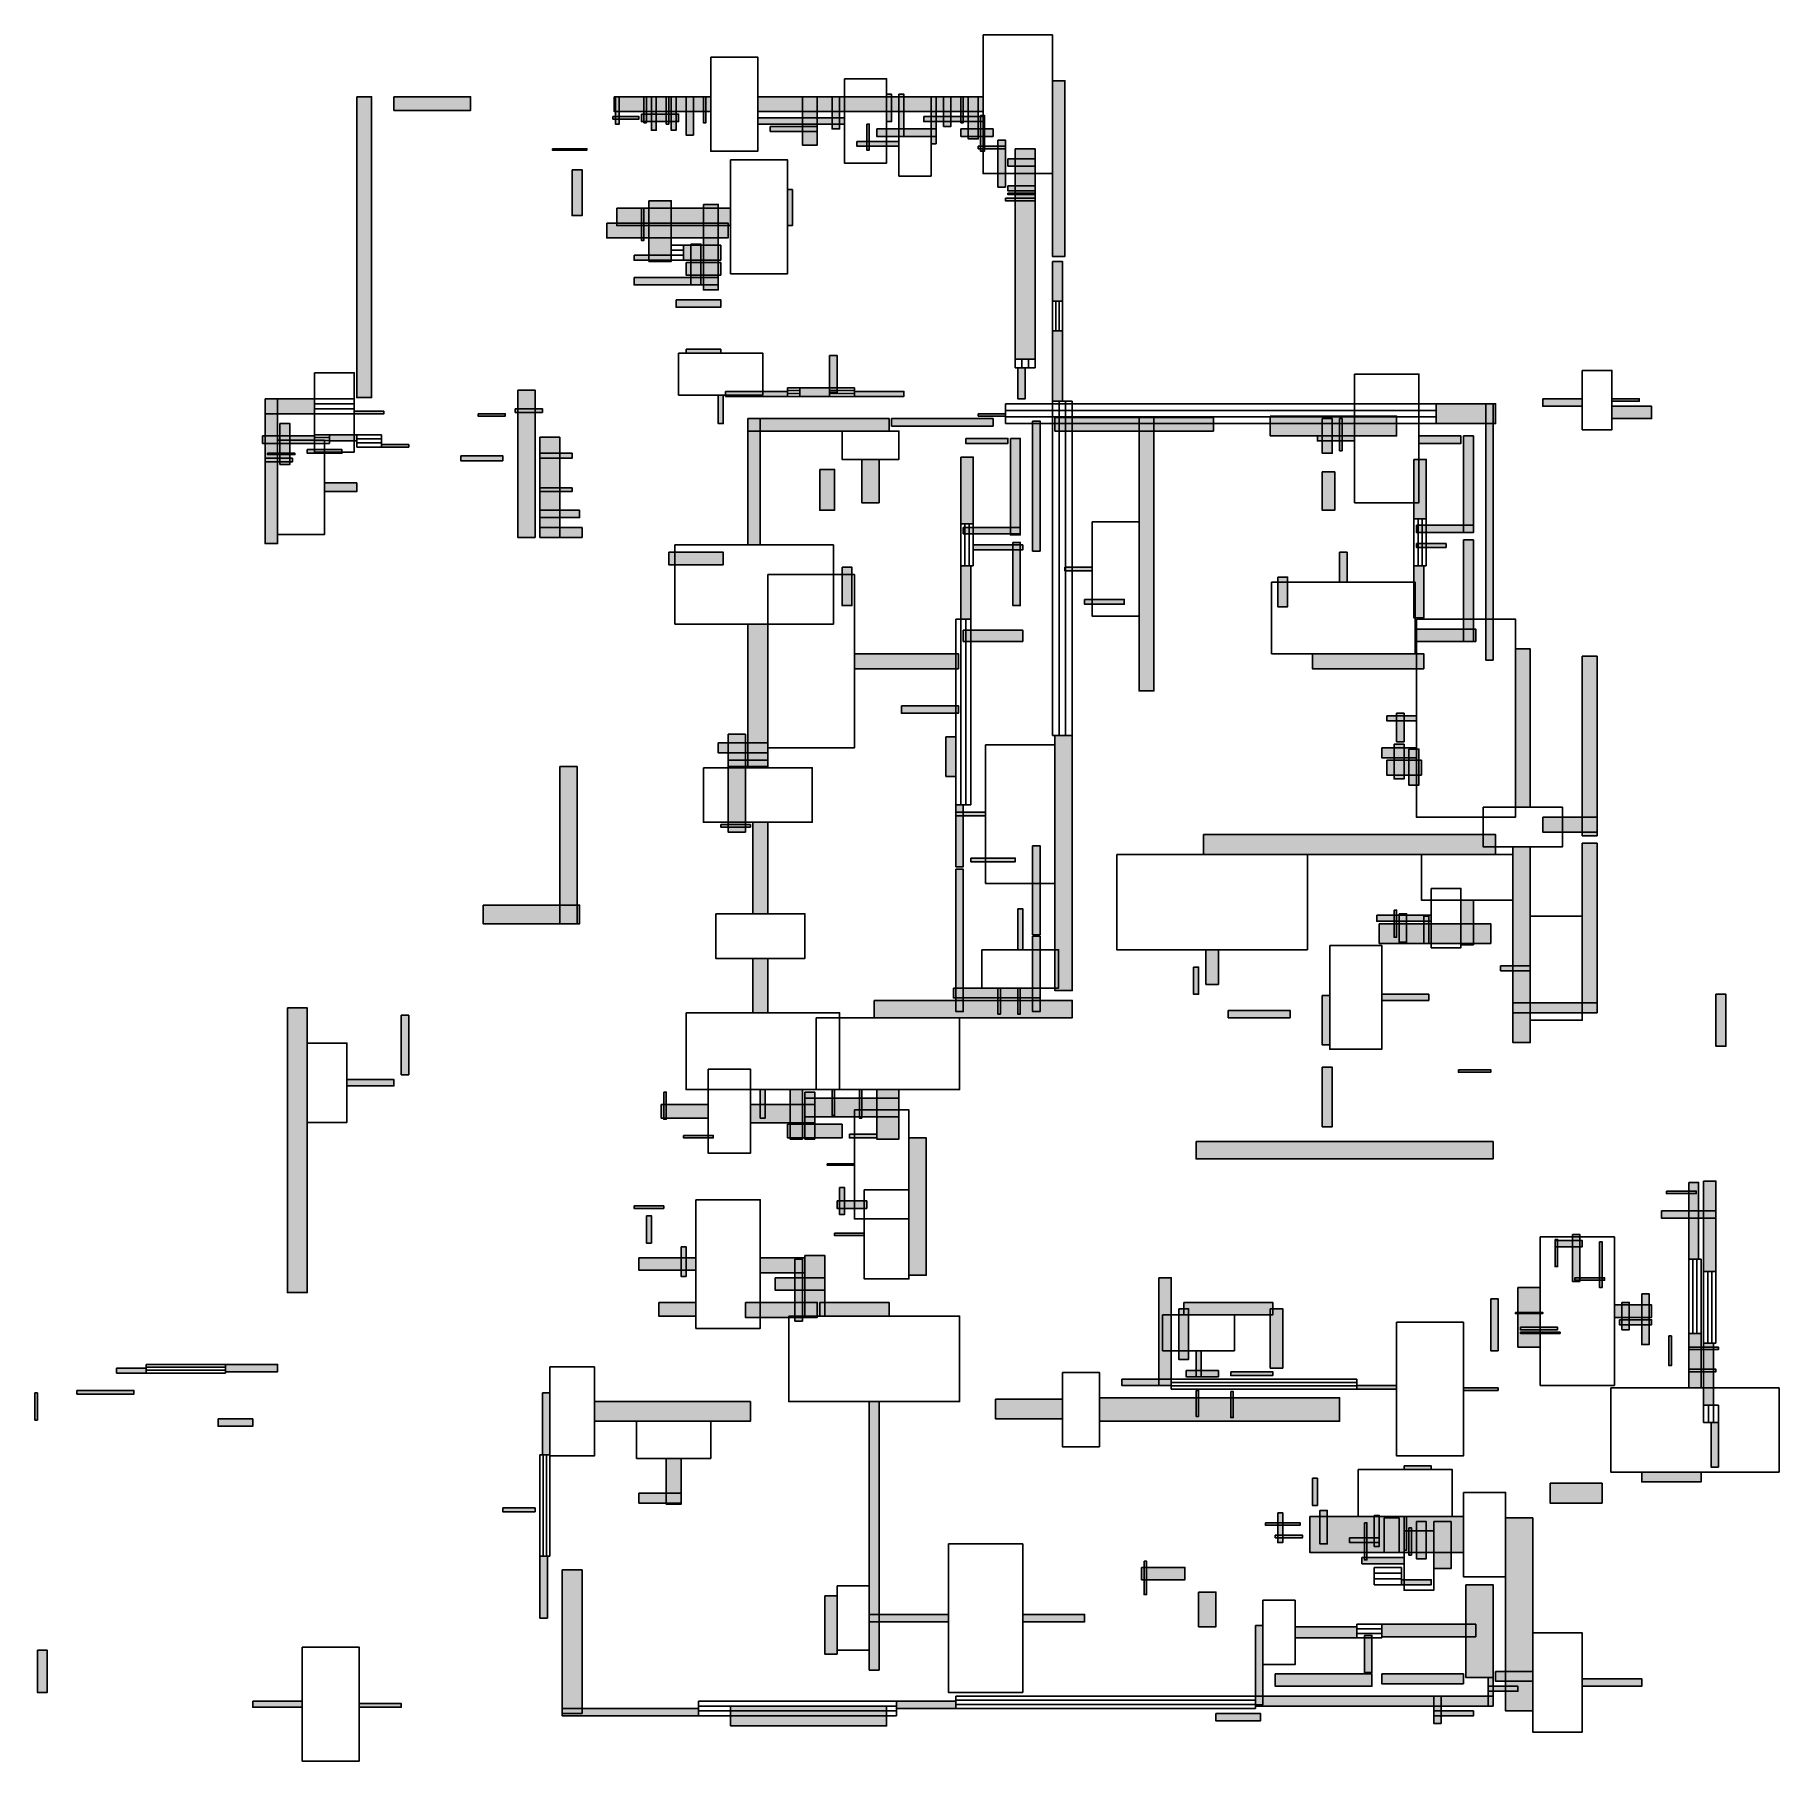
# Model space of a CAD drawing. Header units: centimetres. Extents: x 45 to 2687, y 145 to 2760.
import ezdxf

# ---------------------------------------------------------------- set-up
doc = ezdxf.new("R2010")
doc.units = ezdxf.units.CM
for name, color, linetype in [('DOORZONE', 2, 'Continuous'), ('WALL', 7, 'Continuous'), ('WINDOW', 5, 'Continuous')]:
    doc.layers.add(name, color=color, linetype=linetype)

msp = doc.modelspace()

# ---------------------------------------------------------------- hatches: boundary and pattern name
at = {"layer": 'WALL'}
h = msp.add_hatch(color=256, dxfattribs=at)
h.dxf.hatch_style = 1
h.paths.add_polyline_path([(1335, 2670), (1342.5, 2670), (1342.5, 2628.75), (1335, 2628.75)])
h = msp.add_hatch(color=256, dxfattribs=at)
h.dxf.hatch_style = 1
h.paths.add_polyline_path([(1353.75, 2670), (1361.25, 2670), (1361.25, 2606.25), (1353.75, 2606.25)])
h = msp.add_hatch(color=256, dxfattribs=at)
h.dxf.hatch_style = 1
h.paths.add_polyline_path([(1586.25, 2690.625), (1605, 2690.625), (1605, 2424.375), (1586.25, 2424.375)])
h = msp.add_hatch(color=256, dxfattribs=at)
h.dxf.hatch_style = 1
h.paths.add_polyline_path([(532.5, 2666.25), (555, 2666.25), (555, 2210.625), (532.5, 2210.625)])
h = msp.add_hatch(color=256, dxfattribs=at)
h.dxf.hatch_style = 1
h.paths.add_polyline_path([(588.75, 2666.25), (705, 2666.25), (705, 2645.625), (588.75, 2645.625)])
h = msp.add_hatch(color=256, dxfattribs=at)
h.dxf.hatch_style = 1
h.paths.add_polyline_path([(922.5, 2666.25), (1068.75, 2666.25), (1068.75, 2643.75), (922.5, 2643.75)])
h = msp.add_hatch(color=256, dxfattribs=at)
h.dxf.hatch_style = 1
h.paths.add_polyline_path([(924.375, 2666.25), (930, 2666.25), (930, 2625), (924.375, 2625)])
h = msp.add_hatch(color=256, dxfattribs=at)
h.dxf.hatch_style = 1
h.paths.add_polyline_path([(967.5, 2666.25), (971.25, 2666.25), (971.25, 2626.875), (967.5, 2626.875)])
h = msp.add_hatch(color=256, dxfattribs=at)
h.dxf.hatch_style = 1
h.paths.add_polyline_path([(978.75, 2666.25), (986.25, 2666.25), (986.25, 2615.625), (978.75, 2615.625)])
h = msp.add_hatch(color=256, dxfattribs=at)
h.dxf.hatch_style = 1
h.paths.add_polyline_path([(1001.25, 2666.25), (1005, 2666.25), (1005, 2625), (1001.25, 2625)])
h = msp.add_hatch(color=256, dxfattribs=at)
h.dxf.hatch_style = 1
h.paths.add_polyline_path([(1008.75, 2666.25), (1016.25, 2666.25), (1016.25, 2615.625), (1008.75, 2615.625)])
h = msp.add_hatch(color=256, dxfattribs=at)
h.dxf.hatch_style = 1
h.paths.add_polyline_path([(1031.25, 2666.25), (1042.5, 2666.25), (1042.5, 2608.125), (1031.25, 2608.125)])
h = msp.add_hatch(color=256, dxfattribs=at)
h.dxf.hatch_style = 1
h.paths.add_polyline_path([(1057.5, 2666.25), (1061.25, 2666.25), (1061.25, 2626.875), (1057.5, 2626.875)])
h = msp.add_hatch(color=256, dxfattribs=at)
h.dxf.hatch_style = 1
h.paths.add_polyline_path([(1140, 2666.25), (1481.25, 2666.25), (1481.25, 2643.75), (1140, 2643.75)])
h = msp.add_hatch(color=256, dxfattribs=at)
h.dxf.hatch_style = 1
h.paths.add_polyline_path([(1207.5, 2666.25), (1230, 2666.25), (1230, 2593.125), (1207.5, 2593.125)])
h = msp.add_hatch(color=256, dxfattribs=at)
h.dxf.hatch_style = 1
h.paths.add_polyline_path([(1252.5, 2666.25), (1263.75, 2666.25), (1263.75, 2617.5), (1252.5, 2617.5)])
h = msp.add_hatch(color=256, dxfattribs=at)
h.dxf.hatch_style = 1
h.paths.add_polyline_path([(1402.5, 2666.25), (1410, 2666.25), (1410, 2595), (1402.5, 2595)])
h = msp.add_hatch(color=256, dxfattribs=at)
h.dxf.hatch_style = 1
h.paths.add_polyline_path([(1421.25, 2666.25), (1432.5, 2666.25), (1432.5, 2621.25), (1421.25, 2621.25)])
h = msp.add_hatch(color=256, dxfattribs=at)
h.dxf.hatch_style = 1
h.paths.add_polyline_path([(1447.5, 2666.25), (1451.25, 2666.25), (1451.25, 2626.875), (1447.5, 2626.875)])
h = msp.add_hatch(color=256, dxfattribs=at)
h.dxf.hatch_style = 1
h.paths.add_polyline_path([(1458.75, 2666.25), (1473.75, 2666.25), (1473.75, 2602.5), (1458.75, 2602.5)])
h = msp.add_hatch(color=256, dxfattribs=at)
h.dxf.hatch_style = 1
h.paths.add_polyline_path([(920.625, 2636.25), (960, 2636.25), (960, 2632.5), (920.625, 2632.5)])
h = msp.add_hatch(color=256, dxfattribs=at)
h.dxf.hatch_style = 1
h.paths.add_polyline_path([(963.75, 2640), (1020, 2640), (1020, 2628.75), (963.75, 2628.75)])
h = msp.add_hatch(color=256, dxfattribs=at)
h.dxf.hatch_style = 1
h.paths.add_polyline_path([(1140, 2634.375), (1271.25, 2634.375), (1271.25, 2625), (1140, 2625)])
h = msp.add_hatch(color=256, dxfattribs=at)
h.dxf.hatch_style = 1
h.paths.add_polyline_path([(1158.75, 2621.25), (1230, 2621.25), (1230, 2613.75), (1158.75, 2613.75)])
h = msp.add_hatch(color=256, dxfattribs=at)
h.dxf.hatch_style = 1
h.paths.add_polyline_path([(1305, 2625), (1308.75, 2625), (1308.75, 2585.625), (1305, 2585.625)])
h = msp.add_hatch(color=256, dxfattribs=at)
h.dxf.hatch_style = 1
h.paths.add_polyline_path([(1320, 2617.5), (1410, 2617.5), (1410, 2606.25), (1320, 2606.25)])
h = msp.add_hatch(color=256, dxfattribs=at)
h.dxf.hatch_style = 1
h.paths.add_polyline_path([(1391.25, 2636.25), (1481.25, 2636.25), (1481.25, 2628.75), (1391.25, 2628.75)])
h = msp.add_hatch(color=256, dxfattribs=at)
h.dxf.hatch_style = 1
h.paths.add_polyline_path([(1447.5, 2617.5), (1496.25, 2617.5), (1496.25, 2606.25), (1447.5, 2606.25)])
h = msp.add_hatch(color=256, dxfattribs=at)
h.dxf.hatch_style = 1
h.paths.add_polyline_path([(1477.5, 2638.125), (1483.125, 2638.125), (1483.125, 2583.75), (1477.5, 2583.75)])
h = msp.add_hatch(color=256, dxfattribs=at)
h.dxf.hatch_style = 1
h.paths.add_polyline_path([(1290, 2598.75), (1353.75, 2598.75), (1353.75, 2591.25), (1290, 2591.25)])
h = msp.add_hatch(color=256, dxfattribs=at)
h.dxf.hatch_style = 1
h.paths.add_polyline_path([(1473.75, 2591.25), (1515, 2591.25), (1515, 2587.5), (1473.75, 2587.5)])
h = msp.add_hatch(color=256, dxfattribs=at)
h.dxf.hatch_style = 1
h.paths.add_polyline_path([(1503.75, 2600.625), (1515, 2600.625), (1515, 2529.375), (1503.75, 2529.375)])
h = msp.add_hatch(color=256, dxfattribs=at)
h.dxf.hatch_style = 1
h.paths.add_polyline_path([(828.75, 2587.5), (881.25, 2587.5), (881.25, 2585.625), (828.75, 2585.625)])
h = msp.add_hatch(color=256, dxfattribs=at)
h.dxf.hatch_style = 1
h.paths.add_polyline_path([(1518.75, 2572.5), (1560, 2572.5), (1560, 2561.25), (1518.75, 2561.25)])
h = msp.add_hatch(color=256, dxfattribs=at)
h.dxf.hatch_style = 1
h.paths.add_polyline_path([(1530, 2587.5), (1560, 2587.5), (1560, 2268.75), (1530, 2268.75)])
h = msp.add_hatch(color=256, dxfattribs=at)
h.dxf.hatch_style = 1
h.paths.add_polyline_path([(858.75, 2555.625), (873.75, 2555.625), (873.75, 2486.25), (858.75, 2486.25)])
h = msp.add_hatch(color=256, dxfattribs=at)
h.dxf.hatch_style = 1
h.paths.add_polyline_path([(1185, 2525.625), (1192.5, 2525.625), (1192.5, 2471.25), (1185, 2471.25)])
h = msp.add_hatch(color=256, dxfattribs=at)
h.dxf.hatch_style = 1
h.paths.add_polyline_path([(1515, 2512.5), (1560, 2512.5), (1560, 2508.75), (1515, 2508.75)])
h = msp.add_hatch(color=256, dxfattribs=at)
h.dxf.hatch_style = 1
h.paths.add_polyline_path([(1518.75, 2531.25), (1560, 2531.25), (1560, 2523.75), (1518.75, 2523.75)])
h = msp.add_hatch(color=256, dxfattribs=at)
h.dxf.hatch_style = 1
h.paths.add_polyline_path([(1518.75, 2520), (1560, 2520), (1560, 2518.125), (1518.75, 2518.125)])
h = msp.add_hatch(color=256, dxfattribs=at)
h.dxf.hatch_style = 1
h.paths.add_polyline_path([(926.25, 2497.5), (1098.75, 2497.5), (1098.75, 2471.25), (926.25, 2471.25)])
h = msp.add_hatch(color=256, dxfattribs=at)
h.dxf.hatch_style = 1
h.paths.add_polyline_path([(963.75, 2497.5), (967.5, 2497.5), (967.5, 2448.75), (963.75, 2448.75)])
h = msp.add_hatch(color=256, dxfattribs=at)
h.dxf.hatch_style = 1
h.paths.add_polyline_path([(975, 2508.75), (1008.75, 2508.75), (1008.75, 2416.875), (975, 2416.875)])
h = msp.add_hatch(color=256, dxfattribs=at)
h.dxf.hatch_style = 1
h.paths.add_polyline_path([(1057.5, 2503.125), (1080, 2503.125), (1080, 2373.75), (1057.5, 2373.75)])
h = msp.add_hatch(color=256, dxfattribs=at)
h.dxf.hatch_style = 1
h.paths.add_polyline_path([(911.25, 2475), (1095, 2475), (1095, 2452.5), (911.25, 2452.5)])
h = msp.add_hatch(color=256, dxfattribs=at)
h.dxf.hatch_style = 1
h.paths.add_polyline_path([(1027.5, 2441.25), (1083.75, 2441.25), (1083.75, 2418.75), (1027.5, 2418.75)])
h = msp.add_hatch(color=256, dxfattribs=at)
h.dxf.hatch_style = 1
h.paths.add_polyline_path([(1038.75, 2443.125), (1053.75, 2443.125), (1053.75, 2381.25), (1038.75, 2381.25)])
h = msp.add_hatch(color=256, dxfattribs=at)
h.dxf.hatch_style = 1
h.paths.add_polyline_path([(952.5, 2426.25), (1008.75, 2426.25), (1008.75, 2418.75), (952.5, 2418.75)])
h = msp.add_hatch(color=256, dxfattribs=at)
h.dxf.hatch_style = 1
h.paths.add_polyline_path([(1031.25, 2415), (1083.75, 2415), (1083.75, 2396.25), (1031.25, 2396.25)])
h = msp.add_hatch(color=256, dxfattribs=at)
h.dxf.hatch_style = 1
h.paths.add_polyline_path([(1586.25, 2416.875), (1601.25, 2416.875), (1601.25, 2356.875), (1586.25, 2356.875)])
h = msp.add_hatch(color=256, dxfattribs=at)
h.dxf.hatch_style = 1
h.paths.add_polyline_path([(952.5, 2392.5), (1080, 2392.5), (1080, 2381.25), (952.5, 2381.25)])
h = msp.add_hatch(color=256, dxfattribs=at)
h.dxf.hatch_style = 1
h.paths.add_polyline_path([(1016.25, 2358.75), (1083.75, 2358.75), (1083.75, 2347.5), (1016.25, 2347.5)])
h = msp.add_hatch(color=256, dxfattribs=at)
h.dxf.hatch_style = 1
h.paths.add_polyline_path([(1586.25, 2311.875), (1601.25, 2311.875), (1601.25, 2205), (1586.25, 2205)])
h = msp.add_hatch(color=256, dxfattribs=at)
h.dxf.hatch_style = 1
h.paths.add_polyline_path([(1031.25, 2283.75), (1083.75, 2283.75), (1083.75, 2278.125), (1031.25, 2278.125)])
h = msp.add_hatch(color=256, dxfattribs=at)
h.dxf.hatch_style = 1
h.paths.add_polyline_path([(1248.75, 2274.375), (1260, 2274.375), (1260, 2218.125), (1248.75, 2218.125)])
h = msp.add_hatch(color=256, dxfattribs=at)
h.dxf.hatch_style = 1
h.paths.add_polyline_path([(1533.75, 2255.625), (1545, 2255.625), (1545, 2208.75), (1533.75, 2208.75)])
h = msp.add_hatch(color=256, dxfattribs=at)
h.dxf.hatch_style = 1
h.paths.add_polyline_path([(776.25, 2221.875), (802.5, 2221.875), (802.5, 1998.75), (776.25, 1998.75)])
h = msp.add_hatch(color=256, dxfattribs=at)
h.dxf.hatch_style = 1
h.paths.add_polyline_path([(1091.25, 2220), (1185, 2220), (1185, 2212.5), (1091.25, 2212.5)])
h = msp.add_hatch(color=256, dxfattribs=at)
h.dxf.hatch_style = 1
h.paths.add_polyline_path([(1203.75, 2225.625), (1248.75, 2225.625), (1248.75, 2212.5), (1203.75, 2212.5)])
h = msp.add_hatch(color=256, dxfattribs=at)
h.dxf.hatch_style = 1
h.paths.add_polyline_path([(1286.25, 2220), (1361.25, 2220), (1361.25, 2212.5), (1286.25, 2212.5)])
h = msp.add_hatch(color=256, dxfattribs=at)
h.dxf.hatch_style = 1
h.paths.add_polyline_path([(393.75, 2208.75), (468.75, 2208.75), (468.75, 2186.25), (393.75, 2186.25)])
h = msp.add_hatch(color=256, dxfattribs=at)
h.dxf.hatch_style = 1
h.paths.add_polyline_path([(393.75, 2208.75), (412.5, 2208.75), (412.5, 1989.375), (393.75, 1989.375)])
h = msp.add_hatch(color=256, dxfattribs=at)
h.dxf.hatch_style = 1
h.paths.add_polyline_path([(772.5, 2193.75), (813.75, 2193.75), (813.75, 2188.125), (772.5, 2188.125)])
h = msp.add_hatch(color=256, dxfattribs=at)
h.dxf.hatch_style = 1
h.paths.add_polyline_path([(1080, 2214.375), (1087.5, 2214.375), (1087.5, 2171.25), (1080, 2171.25)])
h = msp.add_hatch(color=256, dxfattribs=at)
h.dxf.hatch_style = 1
h.paths.add_polyline_path([(2167.5, 2201.25), (2257.5, 2201.25), (2257.5, 2171.25), (2167.5, 2171.25)])
h = msp.add_hatch(color=256, dxfattribs=at)
h.dxf.hatch_style = 1
h.paths.add_polyline_path([(2242.5, 2201.25), (2253.75, 2201.25), (2253.75, 1813.125), (2242.5, 1813.125)])
h = msp.add_hatch(color=256, dxfattribs=at)
h.dxf.hatch_style = 1
h.paths.add_polyline_path([(2328.75, 2208.75), (2388.75, 2208.75), (2388.75, 2197.5), (2328.75, 2197.5)])
h = msp.add_hatch(color=256, dxfattribs=at)
h.dxf.hatch_style = 1
h.paths.add_polyline_path([(2433.75, 2208.75), (2475, 2208.75), (2475, 2205), (2433.75, 2205)])
h = msp.add_hatch(color=256, dxfattribs=at)
h.dxf.hatch_style = 1
h.paths.add_polyline_path([(2433.75, 2197.5), (2493.75, 2197.5), (2493.75, 2178.75), (2433.75, 2178.75)])
h = msp.add_hatch(color=256, dxfattribs=at)
h.dxf.hatch_style = 1
h.paths.add_polyline_path([(416.25, 2171.25), (431.25, 2171.25), (431.25, 2109.375), (416.25, 2109.375)])
h = msp.add_hatch(color=256, dxfattribs=at)
h.dxf.hatch_style = 1
h.paths.add_polyline_path([(528.75, 2190), (573.75, 2190), (573.75, 2186.25), (528.75, 2186.25)])
h = msp.add_hatch(color=256, dxfattribs=at)
h.dxf.hatch_style = 1
h.paths.add_polyline_path([(716.25, 2186.25), (757.5, 2186.25), (757.5, 2182.5), (716.25, 2182.5)])
h = msp.add_hatch(color=256, dxfattribs=at)
h.dxf.hatch_style = 1
h.paths.add_polyline_path([(1125, 2178.75), (1338.75, 2178.75), (1338.75, 2160), (1125, 2160)])
h = msp.add_hatch(color=256, dxfattribs=at)
h.dxf.hatch_style = 1
h.paths.add_polyline_path([(1125, 2178.75), (1143.75, 2178.75), (1143.75, 1987.5), (1125, 1987.5)])
h = msp.add_hatch(color=256, dxfattribs=at)
h.dxf.hatch_style = 1
h.paths.add_polyline_path([(1342.5, 2178.75), (1496.25, 2178.75), (1496.25, 2167.5), (1342.5, 2167.5)])
h = msp.add_hatch(color=256, dxfattribs=at)
h.dxf.hatch_style = 1
h.paths.add_polyline_path([(1473.75, 2186.25), (1515, 2186.25), (1515, 2182.5), (1473.75, 2182.5)])
h = msp.add_hatch(color=256, dxfattribs=at)
h.dxf.hatch_style = 1
h.paths.add_polyline_path([(1556.25, 2175), (1567.5, 2175), (1567.5, 1978.125), (1556.25, 1978.125)])
h = msp.add_hatch(color=256, dxfattribs=at)
h.dxf.hatch_style = 1
h.paths.add_polyline_path([(1590, 2180.625), (1830, 2180.625), (1830, 2160), (1590, 2160)])
h = msp.add_hatch(color=256, dxfattribs=at)
h.dxf.hatch_style = 1
h.paths.add_polyline_path([(1717.5, 2180.625), (1740, 2180.625), (1740, 1766.25), (1717.5, 1766.25)])
h = msp.add_hatch(color=256, dxfattribs=at)
h.dxf.hatch_style = 1
h.paths.add_polyline_path([(1916.25, 2182.5), (2107.5, 2182.5), (2107.5, 2152.5), (1916.25, 2152.5)])
h = msp.add_hatch(color=256, dxfattribs=at)
h.dxf.hatch_style = 1
h.paths.add_polyline_path([(1995, 2178.75), (2010, 2178.75), (2010, 2126.25), (1995, 2126.25)])
h = msp.add_hatch(color=256, dxfattribs=at)
h.dxf.hatch_style = 1
h.paths.add_polyline_path([(2021.25, 2178.75), (2025, 2178.75), (2025, 2130), (2021.25, 2130)])
h = msp.add_hatch(color=256, dxfattribs=at)
h.dxf.hatch_style = 1
h.paths.add_polyline_path([(390, 2152.5), (468.75, 2152.5), (468.75, 2141.25), (390, 2141.25)])
h = msp.add_hatch(color=256, dxfattribs=at)
h.dxf.hatch_style = 1
h.paths.add_polyline_path([(491.25, 2154.375), (532.5, 2154.375), (532.5, 2145), (491.25, 2145)])
h = msp.add_hatch(color=256, dxfattribs=at)
h.dxf.hatch_style = 1
h.paths.add_polyline_path([(810, 2150.625), (840, 2150.625), (840, 1998.75), (810, 1998.75)])
h = msp.add_hatch(color=256, dxfattribs=at)
h.dxf.hatch_style = 1
h.paths.add_polyline_path([(1455, 2148.75), (1518.75, 2148.75), (1518.75, 2141.25), (1455, 2141.25)])
h = msp.add_hatch(color=256, dxfattribs=at)
h.dxf.hatch_style = 1
h.paths.add_polyline_path([(1522.5, 2148.75), (1537.5, 2148.75), (1537.5, 2002.5), (1522.5, 2002.5)])
h = msp.add_hatch(color=256, dxfattribs=at)
h.dxf.hatch_style = 1
h.paths.add_polyline_path([(1987.5, 2152.5), (2043.75, 2152.5), (2043.75, 2145), (1987.5, 2145)])
h = msp.add_hatch(color=256, dxfattribs=at)
h.dxf.hatch_style = 1
h.paths.add_polyline_path([(2141.25, 2152.5), (2205, 2152.5), (2205, 2141.25), (2141.25, 2141.25)])
h = msp.add_hatch(color=256, dxfattribs=at)
h.dxf.hatch_style = 1
h.paths.add_polyline_path([(2208.75, 2152.5), (2223.75, 2152.5), (2223.75, 2006.25), (2208.75, 2006.25)])
h = msp.add_hatch(color=256, dxfattribs=at)
h.dxf.hatch_style = 1
h.paths.add_polyline_path([(393.75, 2118.75), (435, 2118.75), (435, 2113.125), (393.75, 2113.125)])
h = msp.add_hatch(color=256, dxfattribs=at)
h.dxf.hatch_style = 1
h.paths.add_polyline_path([(397.5, 2126.25), (438.75, 2126.25), (438.75, 2124.375), (397.5, 2124.375)])
h = msp.add_hatch(color=256, dxfattribs=at)
h.dxf.hatch_style = 1
h.paths.add_polyline_path([(457.5, 2131.875), (510, 2131.875), (510, 2126.25), (457.5, 2126.25)])
h = msp.add_hatch(color=256, dxfattribs=at)
h.dxf.hatch_style = 1
h.paths.add_polyline_path([(570, 2139.375), (611.25, 2139.375), (611.25, 2135.625), (570, 2135.625)])
h = msp.add_hatch(color=256, dxfattribs=at)
h.dxf.hatch_style = 1
h.paths.add_polyline_path([(690, 2122.5), (753.75, 2122.5), (753.75, 2115), (690, 2115)])
h = msp.add_hatch(color=256, dxfattribs=at)
h.dxf.hatch_style = 1
h.paths.add_polyline_path([(810, 2126.25), (858.75, 2126.25), (858.75, 2118.75), (810, 2118.75)])
h = msp.add_hatch(color=256, dxfattribs=at)
h.dxf.hatch_style = 1
h.paths.add_polyline_path([(1297.5, 2116.875), (1323.75, 2116.875), (1323.75, 2051.25), (1297.5, 2051.25)])
h = msp.add_hatch(color=256, dxfattribs=at)
h.dxf.hatch_style = 1
h.paths.add_polyline_path([(1447.5, 2120.625), (1466.25, 2120.625), (1466.25, 2019.375), (1447.5, 2019.375)])
h = msp.add_hatch(color=256, dxfattribs=at)
h.dxf.hatch_style = 1
h.paths.add_polyline_path([(2133.75, 2116.875), (2152.5, 2116.875), (2152.5, 2026.875), (2133.75, 2026.875)])
h = msp.add_hatch(color=256, dxfattribs=at)
h.dxf.hatch_style = 1
h.paths.add_polyline_path([(1233.75, 2101.875), (1256.25, 2101.875), (1256.25, 2040), (1233.75, 2040)])
h = msp.add_hatch(color=256, dxfattribs=at)
h.dxf.hatch_style = 1
h.paths.add_polyline_path([(1995, 2098.125), (2013.75, 2098.125), (2013.75, 2040), (1995, 2040)])
h = msp.add_hatch(color=256, dxfattribs=at)
h.dxf.hatch_style = 1
h.paths.add_polyline_path([(483.75, 2081.25), (532.5, 2081.25), (532.5, 2068.125), (483.75, 2068.125)])
h = msp.add_hatch(color=256, dxfattribs=at)
h.dxf.hatch_style = 1
h.paths.add_polyline_path([(810, 2073.75), (858.75, 2073.75), (858.75, 2068.125), (810, 2068.125)])
h = msp.add_hatch(color=256, dxfattribs=at)
h.dxf.hatch_style = 1
h.paths.add_polyline_path([(810, 2040), (870, 2040), (870, 2028.75), (810, 2028.75)])
h = msp.add_hatch(color=256, dxfattribs=at)
h.dxf.hatch_style = 1
h.paths.add_polyline_path([(810, 2013.75), (873.75, 2013.75), (873.75, 1998.75), (810, 1998.75)])
h = msp.add_hatch(color=256, dxfattribs=at)
h.dxf.hatch_style = 1
h.paths.add_polyline_path([(1451.25, 2013.75), (1537.5, 2013.75), (1537.5, 2004.375), (1451.25, 2004.375)])
h = msp.add_hatch(color=256, dxfattribs=at)
h.dxf.hatch_style = 1
h.paths.add_polyline_path([(2137.5, 2017.5), (2223.75, 2017.5), (2223.75, 2006.25), (2137.5, 2006.25)])
h = msp.add_hatch(color=256, dxfattribs=at)
h.dxf.hatch_style = 1
h.paths.add_polyline_path([(1466.25, 1987.5), (1541.25, 1987.5), (1541.25, 1980), (1466.25, 1980)])
h = msp.add_hatch(color=256, dxfattribs=at)
h.dxf.hatch_style = 1
h.paths.add_polyline_path([(1526.25, 1991.25), (1537.5, 1991.25), (1537.5, 1895.625), (1526.25, 1895.625)])
h = msp.add_hatch(color=256, dxfattribs=at)
h.dxf.hatch_style = 1
h.paths.add_polyline_path([(2137.5, 1989.375), (2182.5, 1989.375), (2182.5, 1983.75), (2137.5, 1983.75)])
h = msp.add_hatch(color=256, dxfattribs=at)
h.dxf.hatch_style = 1
h.paths.add_polyline_path([(2208.75, 1995), (2223.75, 1995), (2223.75, 1841.25), (2208.75, 1841.25)])
h = msp.add_hatch(color=256, dxfattribs=at)
h.dxf.hatch_style = 1
h.paths.add_polyline_path([(1005, 1976.25), (1087.5, 1976.25), (1087.5, 1957.5), (1005, 1957.5)])
h = msp.add_hatch(color=256, dxfattribs=at)
h.dxf.hatch_style = 1
h.paths.add_polyline_path([(1447.5, 1955.625), (1462.5, 1955.625), (1462.5, 1875), (1447.5, 1875)])
h = msp.add_hatch(color=256, dxfattribs=at)
h.dxf.hatch_style = 1
h.paths.add_polyline_path([(2021.25, 1976.25), (2032.5, 1976.25), (2032.5, 1931.25), (2021.25, 1931.25)])
h = msp.add_hatch(color=256, dxfattribs=at)
h.dxf.hatch_style = 1
h.paths.add_polyline_path([(2133.75, 1955.625), (2148.75, 1955.625), (2148.75, 1876.875), (2133.75, 1876.875)])
h = msp.add_hatch(color=256, dxfattribs=at)
h.dxf.hatch_style = 1
h.paths.add_polyline_path([(1267.5, 1953.75), (1282.5, 1953.75), (1282.5, 1895.625), (1267.5, 1895.625)])
h = msp.add_hatch(color=256, dxfattribs=at)
h.dxf.hatch_style = 1
h.paths.add_polyline_path([(1605, 1953.75), (1646.25, 1953.75), (1646.25, 1948.125), (1605, 1948.125)])
h = msp.add_hatch(color=256, dxfattribs=at)
h.dxf.hatch_style = 1
h.paths.add_polyline_path([(1927.5, 1938.75), (1942.5, 1938.75), (1942.5, 1893.75), (1927.5, 1893.75)])
h = msp.add_hatch(color=256, dxfattribs=at)
h.dxf.hatch_style = 1
h.paths.add_polyline_path([(1635, 1905), (1695, 1905), (1695, 1897.5), (1635, 1897.5)])
h = msp.add_hatch(color=256, dxfattribs=at)
h.dxf.hatch_style = 1
h.paths.add_polyline_path([(1125, 1867.5), (1155, 1867.5), (1155, 1650), (1125, 1650)])
h = msp.add_hatch(color=256, dxfattribs=at)
h.dxf.hatch_style = 1
h.paths.add_polyline_path([(1451.25, 1858.125), (1541.25, 1858.125), (1541.25, 1841.25), (1451.25, 1841.25)])
h = msp.add_hatch(color=256, dxfattribs=at)
h.dxf.hatch_style = 1
h.paths.add_polyline_path([(2137.5, 1860), (2227.5, 1860), (2227.5, 1841.25), (2137.5, 1841.25)])
h = msp.add_hatch(color=256, dxfattribs=at)
h.dxf.hatch_style = 1
h.paths.add_polyline_path([(2287.5, 1830), (2310, 1830), (2310, 1590), (2287.5, 1590)])
h = msp.add_hatch(color=256, dxfattribs=at)
h.dxf.hatch_style = 1
h.paths.add_polyline_path([(1286.25, 1822.5), (1443.75, 1822.5), (1443.75, 1800), (1286.25, 1800)])
h = msp.add_hatch(color=256, dxfattribs=at)
h.dxf.hatch_style = 1
h.paths.add_polyline_path([(1980, 1822.5), (2148.75, 1822.5), (2148.75, 1800), (1980, 1800)])
h = msp.add_hatch(color=256, dxfattribs=at)
h.dxf.hatch_style = 1
h.paths.add_polyline_path([(2388.75, 1818.75), (2411.25, 1818.75), (2411.25, 1546.875), (2388.75, 1546.875)])
h = msp.add_hatch(color=256, dxfattribs=at)
h.dxf.hatch_style = 1
h.paths.add_polyline_path([(1357.5, 1743.75), (1443.75, 1743.75), (1443.75, 1732.5), (1357.5, 1732.5)])
h = msp.add_hatch(color=256, dxfattribs=at)
h.dxf.hatch_style = 1
h.paths.add_polyline_path([(2092.5, 1728.75), (2137.5, 1728.75), (2137.5, 1721.25), (2092.5, 1721.25)])
h = msp.add_hatch(color=256, dxfattribs=at)
h.dxf.hatch_style = 1
h.paths.add_polyline_path([(2107.5, 1732.5), (2118.75, 1732.5), (2118.75, 1689.375), (2107.5, 1689.375)])
h = msp.add_hatch(color=256, dxfattribs=at)
h.dxf.hatch_style = 1
h.paths.add_polyline_path([(1095, 1700.625), (1121.25, 1700.625), (1121.25, 1552.5), (1095, 1552.5)])
h = msp.add_hatch(color=256, dxfattribs=at)
h.dxf.hatch_style = 1
h.paths.add_polyline_path([(1425, 1696.875), (1440, 1696.875), (1440, 1636.875), (1425, 1636.875)])
h = msp.add_hatch(color=256, dxfattribs=at)
h.dxf.hatch_style = 1
h.paths.add_polyline_path([(1590, 1698.75), (1616.25, 1698.75), (1616.25, 1312.5), (1590, 1312.5)])
h = msp.add_hatch(color=256, dxfattribs=at)
h.dxf.hatch_style = 1
h.paths.add_polyline_path([(1080, 1687.5), (1155, 1687.5), (1155, 1672.5), (1080, 1672.5)])
h = msp.add_hatch(color=256, dxfattribs=at)
h.dxf.hatch_style = 1
h.paths.add_polyline_path([(2085, 1680), (2137.5, 1680), (2137.5, 1665), (2085, 1665)])
h = msp.add_hatch(color=256, dxfattribs=at)
h.dxf.hatch_style = 1
h.paths.add_polyline_path([(2103.75, 1685.625), (2118.75, 1685.625), (2118.75, 1633.125), (2103.75, 1633.125)])
h = msp.add_hatch(color=256, dxfattribs=at)
h.dxf.hatch_style = 1
h.paths.add_polyline_path([(2126.25, 1678.125), (2141.25, 1678.125), (2141.25, 1623.75), (2126.25, 1623.75)])
h = msp.add_hatch(color=256, dxfattribs=at)
h.dxf.hatch_style = 1
h.paths.add_polyline_path([(840, 1651.875), (866.25, 1651.875), (866.25, 1413.75), (840, 1413.75)])
h = msp.add_hatch(color=256, dxfattribs=at)
h.dxf.hatch_style = 1
h.paths.add_polyline_path([(1095, 1661.25), (1155, 1661.25), (1155, 1651.875), (1095, 1651.875)])
h = msp.add_hatch(color=256, dxfattribs=at)
h.dxf.hatch_style = 1
h.paths.add_polyline_path([(2092.5, 1661.25), (2145, 1661.25), (2145, 1638.75), (2092.5, 1638.75)])
h = msp.add_hatch(color=256, dxfattribs=at)
h.dxf.hatch_style = 1
h.paths.add_polyline_path([(1440, 1593.75), (1451.25, 1593.75), (1451.25, 1500), (1440, 1500)])
h = msp.add_hatch(color=256, dxfattribs=at)
h.dxf.hatch_style = 1
h.paths.add_polyline_path([(1083.75, 1563.75), (1128.75, 1563.75), (1128.75, 1560), (1083.75, 1560)])
h = msp.add_hatch(color=256, dxfattribs=at)
h.dxf.hatch_style = 1
h.paths.add_polyline_path([(1132.5, 1567.5), (1155, 1567.5), (1155, 1428.75), (1132.5, 1428.75)])
h = msp.add_hatch(color=256, dxfattribs=at)
h.dxf.hatch_style = 1
h.paths.add_polyline_path([(1440, 1582.5), (1485, 1582.5), (1485, 1576.875), (1440, 1576.875)])
h = msp.add_hatch(color=256, dxfattribs=at)
h.dxf.hatch_style = 1
h.paths.add_polyline_path([(2328.75, 1575), (2411.25, 1575), (2411.25, 1552.5), (2328.75, 1552.5)])
h = msp.add_hatch(color=256, dxfattribs=at)
h.dxf.hatch_style = 1
h.paths.add_polyline_path([(1815, 1548.75), (2257.5, 1548.75), (2257.5, 1518.75), (1815, 1518.75)])
h = msp.add_hatch(color=256, dxfattribs=at)
h.dxf.hatch_style = 1
h.paths.add_polyline_path([(2388.75, 1535.625), (2411.25, 1535.625), (2411.25, 1278.75), (2388.75, 1278.75)])
h = msp.add_hatch(color=256, dxfattribs=at)
h.dxf.hatch_style = 1
h.paths.add_polyline_path([(1462.5, 1513.125), (1530, 1513.125), (1530, 1507.5), (1462.5, 1507.5)])
h = msp.add_hatch(color=256, dxfattribs=at)
h.dxf.hatch_style = 1
h.paths.add_polyline_path([(1556.25, 1531.875), (1567.5, 1531.875), (1567.5, 1396.875), (1556.25, 1396.875)])
h = msp.add_hatch(color=256, dxfattribs=at)
h.dxf.hatch_style = 1
h.paths.add_polyline_path([(2283.75, 1530), (2310, 1530), (2310, 1233.75), (2283.75, 1233.75)])
h = msp.add_hatch(color=256, dxfattribs=at)
h.dxf.hatch_style = 1
h.paths.add_polyline_path([(1440, 1496.25), (1451.25, 1496.25), (1451.25, 1280.625), (1440, 1280.625)])
h = msp.add_hatch(color=256, dxfattribs=at)
h.dxf.hatch_style = 1
h.paths.add_polyline_path([(723.75, 1441.875), (870, 1441.875), (870, 1413.75), (723.75, 1413.75)])
h = msp.add_hatch(color=256, dxfattribs=at)
h.dxf.hatch_style = 1
h.paths.add_polyline_path([(1533.75, 1436.25), (1541.25, 1436.25), (1541.25, 1374.375), (1533.75, 1374.375)])
h = msp.add_hatch(color=256, dxfattribs=at)
h.dxf.hatch_style = 1
h.paths.add_polyline_path([(2077.5, 1426.875), (2160, 1426.875), (2160, 1417.5), (2077.5, 1417.5)])
h = msp.add_hatch(color=256, dxfattribs=at)
h.dxf.hatch_style = 1
h.paths.add_polyline_path([(2103.75, 1434.375), (2107.5, 1434.375), (2107.5, 1393.125), (2103.75, 1393.125)])
h = msp.add_hatch(color=256, dxfattribs=at)
h.dxf.hatch_style = 1
h.paths.add_polyline_path([(2111.25, 1428.75), (2122.5, 1428.75), (2122.5, 1385.625), (2111.25, 1385.625)])
h = msp.add_hatch(color=256, dxfattribs=at)
h.dxf.hatch_style = 1
h.paths.add_polyline_path([(2205, 1449.375), (2223.75, 1449.375), (2223.75, 1381.875), (2205, 1381.875)])
h = msp.add_hatch(color=256, dxfattribs=at)
h.dxf.hatch_style = 1
h.paths.add_polyline_path([(2081.25, 1413.75), (2250, 1413.75), (2250, 1383.75), (2081.25, 1383.75)])
h = msp.add_hatch(color=256, dxfattribs=at)
h.dxf.hatch_style = 1
h.paths.add_polyline_path([(2148.75, 1425), (2156.25, 1425), (2156.25, 1383.75), (2148.75, 1383.75)])
h = msp.add_hatch(color=256, dxfattribs=at)
h.dxf.hatch_style = 1
h.paths.add_polyline_path([(1556.25, 1395), (1567.5, 1395), (1567.5, 1280.625), (1556.25, 1280.625)])
h = msp.add_hatch(color=256, dxfattribs=at)
h.dxf.hatch_style = 1
h.paths.add_polyline_path([(1818.75, 1374.375), (1837.5, 1374.375), (1837.5, 1321.875), (1818.75, 1321.875)])
h = msp.add_hatch(color=256, dxfattribs=at)
h.dxf.hatch_style = 1
h.paths.add_polyline_path([(1132.5, 1361.25), (1155, 1361.25), (1155, 1278.75), (1132.5, 1278.75)])
h = msp.add_hatch(color=256, dxfattribs=at)
h.dxf.hatch_style = 1
h.paths.add_polyline_path([(1800, 1348.125), (1807.5, 1348.125), (1807.5, 1306.875), (1800, 1306.875)])
h = msp.add_hatch(color=256, dxfattribs=at)
h.dxf.hatch_style = 1
h.paths.add_polyline_path([(2265, 1350), (2310, 1350), (2310, 1342.5), (2265, 1342.5)])
h = msp.add_hatch(color=256, dxfattribs=at)
h.dxf.hatch_style = 1
h.paths.add_polyline_path([(1316.25, 1297.5), (1616.25, 1297.5), (1616.25, 1271.25), (1316.25, 1271.25)])
h = msp.add_hatch(color=256, dxfattribs=at)
h.dxf.hatch_style = 1
h.paths.add_polyline_path([(1436.25, 1316.25), (1567.5, 1316.25), (1567.5, 1301.25), (1436.25, 1301.25)])
h = msp.add_hatch(color=256, dxfattribs=at)
h.dxf.hatch_style = 1
h.paths.add_polyline_path([(1503.75, 1316.25), (1507.5, 1316.25), (1507.5, 1276.875), (1503.75, 1276.875)])
h = msp.add_hatch(color=256, dxfattribs=at)
h.dxf.hatch_style = 1
h.paths.add_polyline_path([(1533.75, 1316.25), (1537.5, 1316.25), (1537.5, 1276.875), (1533.75, 1276.875)])
h = msp.add_hatch(color=256, dxfattribs=at)
h.dxf.hatch_style = 1
h.paths.add_polyline_path([(1995, 1305), (2006.25, 1305), (2006.25, 1230), (1995, 1230)])
h = msp.add_hatch(color=256, dxfattribs=at)
h.dxf.hatch_style = 1
h.paths.add_polyline_path([(2085, 1306.875), (2156.25, 1306.875), (2156.25, 1297.5), (2085, 1297.5)])
h = msp.add_hatch(color=256, dxfattribs=at)
h.dxf.hatch_style = 1
h.paths.add_polyline_path([(2591.25, 1306.875), (2606.25, 1306.875), (2606.25, 1228.125), (2591.25, 1228.125)])
h = msp.add_hatch(color=256, dxfattribs=at)
h.dxf.hatch_style = 1
h.paths.add_polyline_path([(427.5, 1286.25), (457.5, 1286.25), (457.5, 855), (427.5, 855)])
h = msp.add_hatch(color=256, dxfattribs=at)
h.dxf.hatch_style = 1
h.paths.add_polyline_path([(600, 1275), (611.25, 1275), (611.25, 1185), (600, 1185)])
h = msp.add_hatch(color=256, dxfattribs=at)
h.dxf.hatch_style = 1
h.paths.add_polyline_path([(1852.5, 1282.5), (1946.25, 1282.5), (1946.25, 1271.25), (1852.5, 1271.25)])
h = msp.add_hatch(color=256, dxfattribs=at)
h.dxf.hatch_style = 1
h.paths.add_polyline_path([(2283.75, 1293.75), (2411.25, 1293.75), (2411.25, 1278.75), (2283.75, 1278.75)])
h = msp.add_hatch(color=256, dxfattribs=at)
h.dxf.hatch_style = 1
h.paths.add_polyline_path([(1995, 1196.25), (2010, 1196.25), (2010, 1106.25), (1995, 1106.25)])
h = msp.add_hatch(color=256, dxfattribs=at)
h.dxf.hatch_style = 1
h.paths.add_polyline_path([(2201.25, 1192.5), (2250, 1192.5), (2250, 1188.75), (2201.25, 1188.75)])
h = msp.add_hatch(color=256, dxfattribs=at)
h.dxf.hatch_style = 1
h.paths.add_polyline_path([(517.5, 1177.5), (588.75, 1177.5), (588.75, 1168.125), (517.5, 1168.125)])
h = msp.add_hatch(color=256, dxfattribs=at)
h.dxf.hatch_style = 1
h.paths.add_polyline_path([(1143.75, 1162.5), (1151.25, 1162.5), (1151.25, 1119.375), (1143.75, 1119.375)])
h = msp.add_hatch(color=256, dxfattribs=at)
h.dxf.hatch_style = 1
h.paths.add_polyline_path([(1188.75, 1162.5), (1207.5, 1162.5), (1207.5, 1087.5), (1188.75, 1087.5)])
h = msp.add_hatch(color=256, dxfattribs=at)
h.dxf.hatch_style = 1
h.paths.add_polyline_path([(1252.5, 1162.5), (1256.25, 1162.5), (1256.25, 1123.125), (1252.5, 1123.125)])
h = msp.add_hatch(color=256, dxfattribs=at)
h.dxf.hatch_style = 1
h.paths.add_polyline_path([(1293.75, 1162.5), (1297.5, 1162.5), (1297.5, 1119.375), (1293.75, 1119.375)])
h = msp.add_hatch(color=256, dxfattribs=at)
h.dxf.hatch_style = 1
h.paths.add_polyline_path([(1320, 1162.5), (1353.75, 1162.5), (1353.75, 1087.5), (1320, 1087.5)])
h = msp.add_hatch(color=256, dxfattribs=at)
h.dxf.hatch_style = 1
h.paths.add_polyline_path([(993.75, 1140), (1065, 1140), (1065, 1119.375), (993.75, 1119.375)])
h = msp.add_hatch(color=256, dxfattribs=at)
h.dxf.hatch_style = 1
h.paths.add_polyline_path([(997.5, 1158.75), (1001.25, 1158.75), (1001.25, 1117.5), (997.5, 1117.5)])
h = msp.add_hatch(color=256, dxfattribs=at)
h.dxf.hatch_style = 1
h.paths.add_polyline_path([(1128.75, 1140), (1226.25, 1140), (1226.25, 1111.875), (1128.75, 1111.875)])
h = msp.add_hatch(color=256, dxfattribs=at)
h.dxf.hatch_style = 1
h.paths.add_polyline_path([(1211.25, 1158.75), (1226.25, 1158.75), (1226.25, 1087.5), (1211.25, 1087.5)])
h = msp.add_hatch(color=256, dxfattribs=at)
h.dxf.hatch_style = 1
h.paths.add_polyline_path([(1211.25, 1149.375), (1353.75, 1149.375), (1353.75, 1121.25), (1211.25, 1121.25)])
h = msp.add_hatch(color=256, dxfattribs=at)
h.dxf.hatch_style = 1
h.paths.add_polyline_path([(1185, 1110), (1267.5, 1110), (1267.5, 1089.375), (1185, 1089.375)])
h = msp.add_hatch(color=256, dxfattribs=at)
h.dxf.hatch_style = 1
h.paths.add_polyline_path([(1027.5, 1093.125), (1072.5, 1093.125), (1072.5, 1089.375), (1027.5, 1089.375)])
h = msp.add_hatch(color=256, dxfattribs=at)
h.dxf.hatch_style = 1
h.paths.add_polyline_path([(1278.75, 1095), (1320, 1095), (1320, 1089.375), (1278.75, 1089.375)])
h = msp.add_hatch(color=256, dxfattribs=at)
h.dxf.hatch_style = 1
h.paths.add_polyline_path([(1368.75, 1089.375), (1395, 1089.375), (1395, 881.25), (1368.75, 881.25)])
h = msp.add_hatch(color=256, dxfattribs=at)
h.dxf.hatch_style = 1
h.paths.add_polyline_path([(1803.75, 1083.75), (2253.75, 1083.75), (2253.75, 1057.5), (1803.75, 1057.5)])
h = msp.add_hatch(color=256, dxfattribs=at)
h.dxf.hatch_style = 1
h.paths.add_polyline_path([(1245, 1050), (1286.25, 1050), (1286.25, 1048.125), (1245, 1048.125)])
h = msp.add_hatch(color=256, dxfattribs=at)
h.dxf.hatch_style = 1
h.paths.add_polyline_path([(1263.75, 1014.375), (1271.25, 1014.375), (1271.25, 973.125), (1263.75, 973.125)])
h = msp.add_hatch(color=256, dxfattribs=at)
h.dxf.hatch_style = 1
h.paths.add_polyline_path([(2516.25, 1008.75), (2561.25, 1008.75), (2561.25, 1005), (2516.25, 1005)])
h = msp.add_hatch(color=256, dxfattribs=at)
h.dxf.hatch_style = 1
h.paths.add_polyline_path([(2550, 1021.875), (2565, 1021.875), (2565, 905.625), (2550, 905.625)])
h = msp.add_hatch(color=256, dxfattribs=at)
h.dxf.hatch_style = 1
h.paths.add_polyline_path([(2572.5, 1023.75), (2591.25, 1023.75), (2591.25, 886.875), (2572.5, 886.875)])
h = msp.add_hatch(color=256, dxfattribs=at)
h.dxf.hatch_style = 1
h.paths.add_polyline_path([(952.5, 986.25), (997.5, 986.25), (997.5, 982.5), (952.5, 982.5)])
h = msp.add_hatch(color=256, dxfattribs=at)
h.dxf.hatch_style = 1
h.paths.add_polyline_path([(1260, 993.75), (1305, 993.75), (1305, 982.5), (1260, 982.5)])
h = msp.add_hatch(color=256, dxfattribs=at)
h.dxf.hatch_style = 1
h.paths.add_polyline_path([(2508.75, 978.75), (2591.25, 978.75), (2591.25, 967.5), (2508.75, 967.5)])
h = msp.add_hatch(color=256, dxfattribs=at)
h.dxf.hatch_style = 1
h.paths.add_polyline_path([(971.25, 971.25), (978.75, 971.25), (978.75, 930), (971.25, 930)])
h = msp.add_hatch(color=256, dxfattribs=at)
h.dxf.hatch_style = 1
h.paths.add_polyline_path([(1256.25, 945), (1301.25, 945), (1301.25, 941.25), (1256.25, 941.25)])
h = msp.add_hatch(color=256, dxfattribs=at)
h.dxf.hatch_style = 1
h.paths.add_polyline_path([(2347.5, 935.625), (2351.25, 935.625), (2351.25, 894.375), (2347.5, 894.375)])
h = msp.add_hatch(color=256, dxfattribs=at)
h.dxf.hatch_style = 1
h.paths.add_polyline_path([(2347.5, 933.75), (2388.75, 933.75), (2388.75, 924.375), (2347.5, 924.375)])
h = msp.add_hatch(color=256, dxfattribs=at)
h.dxf.hatch_style = 1
h.paths.add_polyline_path([(2373.75, 943.125), (2385, 943.125), (2385, 871.875), (2373.75, 871.875)])
h = msp.add_hatch(color=256, dxfattribs=at)
h.dxf.hatch_style = 1
h.paths.add_polyline_path([(2415, 931.875), (2418.75, 931.875), (2418.75, 862.5), (2415, 862.5)])
h = msp.add_hatch(color=256, dxfattribs=at)
h.dxf.hatch_style = 1
h.paths.add_polyline_path([(960, 907.5), (1046.25, 907.5), (1046.25, 888.75), (960, 888.75)])
h = msp.add_hatch(color=256, dxfattribs=at)
h.dxf.hatch_style = 1
h.paths.add_polyline_path([(1023.75, 924.375), (1031.25, 924.375), (1031.25, 879.375), (1023.75, 879.375)])
h = msp.add_hatch(color=256, dxfattribs=at)
h.dxf.hatch_style = 1
h.paths.add_polyline_path([(1143.75, 907.5), (1211.25, 907.5), (1211.25, 885), (1143.75, 885)])
h = msp.add_hatch(color=256, dxfattribs=at)
h.dxf.hatch_style = 1
h.paths.add_polyline_path([(1196.25, 905.625), (1207.5, 905.625), (1207.5, 811.875), (1196.25, 811.875)])
h = msp.add_hatch(color=256, dxfattribs=at)
h.dxf.hatch_style = 1
h.paths.add_polyline_path([(1211.25, 911.25), (1241.25, 911.25), (1241.25, 819.375), (1211.25, 819.375)])
h = msp.add_hatch(color=256, dxfattribs=at)
h.dxf.hatch_style = 1
h.paths.add_polyline_path([(1166.25, 877.5), (1241.25, 877.5), (1241.25, 858.75), (1166.25, 858.75)])
h = msp.add_hatch(color=256, dxfattribs=at)
h.dxf.hatch_style = 1
h.paths.add_polyline_path([(1747.5, 877.5), (1766.25, 877.5), (1766.25, 714.375), (1747.5, 714.375)])
h = msp.add_hatch(color=256, dxfattribs=at)
h.dxf.hatch_style = 1
h.paths.add_polyline_path([(2377.5, 877.5), (2422.5, 877.5), (2422.5, 873.75), (2377.5, 873.75)])
h = msp.add_hatch(color=256, dxfattribs=at)
h.dxf.hatch_style = 1
h.paths.add_polyline_path([(2250, 845.625), (2261.25, 845.625), (2261.25, 766.875), (2250, 766.875)])
h = msp.add_hatch(color=256, dxfattribs=at)
h.dxf.hatch_style = 1
h.paths.add_polyline_path([(2291.25, 862.5), (2325, 862.5), (2325, 772.5), (2291.25, 772.5)])
h = msp.add_hatch(color=256, dxfattribs=at)
h.dxf.hatch_style = 1
h.paths.add_polyline_path([(2478.75, 853.125), (2490, 853.125), (2490, 776.25), (2478.75, 776.25)])
h = msp.add_hatch(color=256, dxfattribs=at)
h.dxf.hatch_style = 1
h.paths.add_polyline_path([(990, 840), (1046.25, 840), (1046.25, 819.375), (990, 819.375)])
h = msp.add_hatch(color=256, dxfattribs=at)
h.dxf.hatch_style = 1
h.paths.add_polyline_path([(1121.25, 840), (1230, 840), (1230, 817.5), (1121.25, 817.5)])
h = msp.add_hatch(color=256, dxfattribs=at)
h.dxf.hatch_style = 1
h.paths.add_polyline_path([(1233.75, 840), (1338.75, 840), (1338.75, 819.375), (1233.75, 819.375)])
h = msp.add_hatch(color=256, dxfattribs=at)
h.dxf.hatch_style = 1
h.paths.add_polyline_path([(1777.5, 830.625), (1792.5, 830.625), (1792.5, 753.75), (1777.5, 753.75)])
h = msp.add_hatch(color=256, dxfattribs=at)
h.dxf.hatch_style = 1
h.paths.add_polyline_path([(1785, 840), (1920, 840), (1920, 821.25), (1785, 821.25)])
h = msp.add_hatch(color=256, dxfattribs=at)
h.dxf.hatch_style = 1
h.paths.add_polyline_path([(1916.25, 830.625), (1935, 830.625), (1935, 740.625), (1916.25, 740.625)])
h = msp.add_hatch(color=256, dxfattribs=at)
h.dxf.hatch_style = 1
h.paths.add_polyline_path([(2287.5, 825), (2328.75, 825), (2328.75, 823.125), (2287.5, 823.125)])
h = msp.add_hatch(color=256, dxfattribs=at)
h.dxf.hatch_style = 1
h.paths.add_polyline_path([(2437.5, 836.25), (2493.75, 836.25), (2493.75, 817.5), (2437.5, 817.5)])
h = msp.add_hatch(color=256, dxfattribs=at)
h.dxf.hatch_style = 1
h.paths.add_polyline_path([(2448.75, 840), (2460, 840), (2460, 798.75), (2448.75, 798.75)])
h = msp.add_hatch(color=256, dxfattribs=at)
h.dxf.hatch_style = 1
h.paths.add_polyline_path([(2295, 802.5), (2351.25, 802.5), (2351.25, 798.75), (2295, 798.75)])
h = msp.add_hatch(color=256, dxfattribs=at)
h.dxf.hatch_style = 1
h.paths.add_polyline_path([(2295, 795), (2355, 795), (2355, 793.125), (2295, 793.125)])
h = msp.add_hatch(color=256, dxfattribs=at)
h.dxf.hatch_style = 1
h.paths.add_polyline_path([(2445, 813.75), (2493.75, 813.75), (2493.75, 806.25), (2445, 806.25)])
h = msp.add_hatch(color=256, dxfattribs=at)
h.dxf.hatch_style = 1
h.paths.add_polyline_path([(2550, 793.125), (2568.75, 793.125), (2568.75, 710.625), (2550, 710.625)])
h = msp.add_hatch(color=256, dxfattribs=at)
h.dxf.hatch_style = 1
h.paths.add_polyline_path([(1803.75, 766.875), (1811.25, 766.875), (1811.25, 727.5), (1803.75, 727.5)])
h = msp.add_hatch(color=256, dxfattribs=at)
h.dxf.hatch_style = 1
h.paths.add_polyline_path([(2520, 789.375), (2523.75, 789.375), (2523.75, 744.375), (2520, 744.375)])
h = msp.add_hatch(color=256, dxfattribs=at)
h.dxf.hatch_style = 1
h.paths.add_polyline_path([(2550, 772.5), (2595, 772.5), (2595, 768.75), (2550, 768.75)])
h = msp.add_hatch(color=256, dxfattribs=at)
h.dxf.hatch_style = 1
h.paths.add_polyline_path([(2572.5, 778.125), (2587.5, 778.125), (2587.5, 684.375), (2572.5, 684.375)])
h = msp.add_hatch(color=256, dxfattribs=at)
h.dxf.hatch_style = 1
h.paths.add_polyline_path([(168.75, 740.625), (213.75, 740.625), (213.75, 733.125), (168.75, 733.125)])
h = msp.add_hatch(color=256, dxfattribs=at)
h.dxf.hatch_style = 1
h.paths.add_polyline_path([(333.75, 746.25), (412.5, 746.25), (412.5, 735), (333.75, 735)])
h = msp.add_hatch(color=256, dxfattribs=at)
h.dxf.hatch_style = 1
h.paths.add_polyline_path([(1691.25, 723.75), (1766.25, 723.75), (1766.25, 714.375), (1691.25, 714.375)])
h = msp.add_hatch(color=256, dxfattribs=at)
h.dxf.hatch_style = 1
h.paths.add_polyline_path([(1788.75, 736.875), (1837.5, 736.875), (1837.5, 727.5), (1788.75, 727.5)])
h = msp.add_hatch(color=256, dxfattribs=at)
h.dxf.hatch_style = 1
h.paths.add_polyline_path([(1856.25, 735), (1920, 735), (1920, 729.375), (1856.25, 729.375)])
h = msp.add_hatch(color=256, dxfattribs=at)
h.dxf.hatch_style = 1
h.paths.add_polyline_path([(2047.5, 714.375), (2107.5, 714.375), (2107.5, 708.75), (2047.5, 708.75)])
h = msp.add_hatch(color=256, dxfattribs=at)
h.dxf.hatch_style = 1
h.paths.add_polyline_path([(2550, 738.75), (2591.25, 738.75), (2591.25, 735), (2550, 735)])
h = msp.add_hatch(color=256, dxfattribs=at)
h.dxf.hatch_style = 1
h.paths.add_polyline_path([(45, 703.125), (48.75, 703.125), (48.75, 661.875), (45, 661.875)])
h = msp.add_hatch(color=256, dxfattribs=at)
h.dxf.hatch_style = 1
h.paths.add_polyline_path([(108.75, 706.875), (195, 706.875), (195, 701.25), (108.75, 701.25)])
h = msp.add_hatch(color=256, dxfattribs=at)
h.dxf.hatch_style = 1
h.paths.add_polyline_path([(813.75, 703.125), (825, 703.125), (825, 609.375), (813.75, 609.375)])
h = msp.add_hatch(color=256, dxfattribs=at)
h.dxf.hatch_style = 1
h.paths.add_polyline_path([(892.5, 690), (1128.75, 690), (1128.75, 660), (892.5, 660)])
h = msp.add_hatch(color=256, dxfattribs=at)
h.dxf.hatch_style = 1
h.paths.add_polyline_path([(1308.75, 690), (1323.75, 690), (1323.75, 283.125), (1308.75, 283.125)])
h = msp.add_hatch(color=256, dxfattribs=at)
h.dxf.hatch_style = 1
h.paths.add_polyline_path([(1500, 693.75), (1601.25, 693.75), (1601.25, 663.75), (1500, 663.75)])
h = msp.add_hatch(color=256, dxfattribs=at)
h.dxf.hatch_style = 1
h.paths.add_polyline_path([(1657.5, 695.625), (2021.25, 695.625), (2021.25, 660), (1657.5, 660)])
h = msp.add_hatch(color=256, dxfattribs=at)
h.dxf.hatch_style = 1
h.paths.add_polyline_path([(1803.75, 706.875), (1807.5, 706.875), (1807.5, 667.5), (1803.75, 667.5)])
h = msp.add_hatch(color=256, dxfattribs=at)
h.dxf.hatch_style = 1
h.paths.add_polyline_path([(1856.25, 705), (1860, 705), (1860, 665.625), (1856.25, 665.625)])
h = msp.add_hatch(color=256, dxfattribs=at)
h.dxf.hatch_style = 1
h.paths.add_polyline_path([(2208.75, 710.625), (2261.25, 710.625), (2261.25, 706.875), (2208.75, 706.875)])
h = msp.add_hatch(color=256, dxfattribs=at)
h.dxf.hatch_style = 1
h.paths.add_polyline_path([(322.5, 663.75), (375, 663.75), (375, 652.5), (322.5, 652.5)])
h = msp.add_hatch(color=256, dxfattribs=at)
h.dxf.hatch_style = 1
h.paths.add_polyline_path([(2583.75, 658.125), (2595, 658.125), (2595, 590.625), (2583.75, 590.625)])
h = msp.add_hatch(color=256, dxfattribs=at)
h.dxf.hatch_style = 1
h.paths.add_polyline_path([(1001.25, 603.75), (1023.75, 603.75), (1023.75, 534.375), (1001.25, 534.375)])
h = msp.add_hatch(color=256, dxfattribs=at)
h.dxf.hatch_style = 1
h.paths.add_polyline_path([(2118.75, 592.5), (2160, 592.5), (2160, 586.875), (2118.75, 586.875)])
h = msp.add_hatch(color=256, dxfattribs=at)
h.dxf.hatch_style = 1
h.paths.add_polyline_path([(2478.75, 583.125), (2568.75, 583.125), (2568.75, 568.125), (2478.75, 568.125)])
h = msp.add_hatch(color=256, dxfattribs=at)
h.dxf.hatch_style = 1
h.paths.add_polyline_path([(1980, 573.75), (1987.5, 573.75), (1987.5, 532.5), (1980, 532.5)])
h = msp.add_hatch(color=256, dxfattribs=at)
h.dxf.hatch_style = 1
h.paths.add_polyline_path([(2340, 566.25), (2418.75, 566.25), (2418.75, 536.25), (2340, 536.25)])
h = msp.add_hatch(color=256, dxfattribs=at)
h.dxf.hatch_style = 1
h.paths.add_polyline_path([(753.75, 528.75), (802.5, 528.75), (802.5, 523.125), (753.75, 523.125)])
h = msp.add_hatch(color=256, dxfattribs=at)
h.dxf.hatch_style = 1
h.paths.add_polyline_path([(960, 551.25), (1023.75, 551.25), (1023.75, 536.25), (960, 536.25)])
h = msp.add_hatch(color=256, dxfattribs=at)
h.dxf.hatch_style = 1
h.paths.add_polyline_path([(1908.75, 506.25), (1961.25, 506.25), (1961.25, 502.5), (1908.75, 502.5)])
h = msp.add_hatch(color=256, dxfattribs=at)
h.dxf.hatch_style = 1
h.paths.add_polyline_path([(1927.5, 521.25), (1935, 521.25), (1935, 476.25), (1927.5, 476.25)])
h = msp.add_hatch(color=256, dxfattribs=at)
h.dxf.hatch_style = 1
h.paths.add_polyline_path([(1976.25, 515.625), (2208.75, 515.625), (2208.75, 461.25), (1976.25, 461.25)])
h = msp.add_hatch(color=256, dxfattribs=at)
h.dxf.hatch_style = 1
h.paths.add_polyline_path([(1991.25, 525), (2002.5, 525), (2002.5, 474.375), (1991.25, 474.375)])
h = msp.add_hatch(color=256, dxfattribs=at)
h.dxf.hatch_style = 1
h.paths.add_polyline_path([(2058.75, 506.25), (2062.5, 506.25), (2062.5, 450), (2058.75, 450)])
h = msp.add_hatch(color=256, dxfattribs=at)
h.dxf.hatch_style = 1
h.paths.add_polyline_path([(2073.75, 517.5), (2081.25, 517.5), (2081.25, 470.625), (2073.75, 470.625)])
h = msp.add_hatch(color=256, dxfattribs=at)
h.dxf.hatch_style = 1
h.paths.add_polyline_path([(2088.75, 513.75), (2111.25, 513.75), (2111.25, 461.25), (2088.75, 461.25)])
h = msp.add_hatch(color=256, dxfattribs=at)
h.dxf.hatch_style = 1
h.paths.add_polyline_path([(2118.75, 515.625), (2122.5, 515.625), (2122.5, 465), (2118.75, 465)])
h = msp.add_hatch(color=256, dxfattribs=at)
h.dxf.hatch_style = 1
h.paths.add_polyline_path([(2137.5, 508.125), (2152.5, 508.125), (2152.5, 451.875), (2137.5, 451.875)])
h = msp.add_hatch(color=256, dxfattribs=at)
h.dxf.hatch_style = 1
h.paths.add_polyline_path([(2163.75, 508.125), (2190, 508.125), (2190, 436.875), (2163.75, 436.875)])
h = msp.add_hatch(color=256, dxfattribs=at)
h.dxf.hatch_style = 1
h.paths.add_polyline_path([(2272.5, 513.75), (2313.75, 513.75), (2313.75, 221.25), (2272.5, 221.25)])
h = msp.add_hatch(color=256, dxfattribs=at)
h.dxf.hatch_style = 1
h.paths.add_polyline_path([(1923.75, 487.5), (1965, 487.5), (1965, 483.75), (1923.75, 483.75)])
h = msp.add_hatch(color=256, dxfattribs=at)
h.dxf.hatch_style = 1
h.paths.add_polyline_path([(2036.25, 483.75), (2081.25, 483.75), (2081.25, 476.25), (2036.25, 476.25)])
h = msp.add_hatch(color=256, dxfattribs=at)
h.dxf.hatch_style = 1
h.paths.add_polyline_path([(2126.25, 498.75), (2130, 498.75), (2130, 457.5), (2126.25, 457.5)])
h = msp.add_hatch(color=256, dxfattribs=at)
h.dxf.hatch_style = 1
h.paths.add_polyline_path([(810, 455.625), (821.25, 455.625), (821.25, 361.875), (810, 361.875)])
h = msp.add_hatch(color=256, dxfattribs=at)
h.dxf.hatch_style = 1
h.paths.add_polyline_path([(2055, 453.75), (2118.75, 453.75), (2118.75, 444.375), (2055, 444.375)])
h = msp.add_hatch(color=256, dxfattribs=at)
h.dxf.hatch_style = 1
h.paths.add_polyline_path([(843.75, 435), (873.75, 435), (873.75, 217.5), (843.75, 217.5)])
h = msp.add_hatch(color=256, dxfattribs=at)
h.dxf.hatch_style = 1
h.paths.add_polyline_path([(1721.25, 438.75), (1786.875, 438.75), (1786.875, 420), (1721.25, 420)])
h = msp.add_hatch(color=256, dxfattribs=at)
h.dxf.hatch_style = 1
h.paths.add_polyline_path([(1725, 448.125), (1728.75, 448.125), (1728.75, 397.5), (1725, 397.5)])
h = msp.add_hatch(color=256, dxfattribs=at)
h.dxf.hatch_style = 1
h.paths.add_polyline_path([(1807.5, 401.25), (1833.75, 401.25), (1833.75, 348.75), (1807.5, 348.75)])
h = msp.add_hatch(color=256, dxfattribs=at)
h.dxf.hatch_style = 1
h.paths.add_polyline_path([(2115, 420), (2160, 420), (2160, 412.5), (2115, 412.5)])
h = msp.add_hatch(color=256, dxfattribs=at)
h.dxf.hatch_style = 1
h.paths.add_polyline_path([(2212.5, 412.5), (2253.75, 412.5), (2253.75, 271.875), (2212.5, 271.875)])
h = msp.add_hatch(color=256, dxfattribs=at)
h.dxf.hatch_style = 1
h.paths.add_polyline_path([(1241.25, 395.625), (1260, 395.625), (1260, 307.5), (1241.25, 307.5)])
h = msp.add_hatch(color=256, dxfattribs=at)
h.dxf.hatch_style = 1
h.paths.add_polyline_path([(1308.75, 367.5), (1428.75, 367.5), (1428.75, 356.25), (1308.75, 356.25)])
h = msp.add_hatch(color=256, dxfattribs=at)
h.dxf.hatch_style = 1
h.paths.add_polyline_path([(1541.25, 367.5), (1635, 367.5), (1635, 356.25), (1541.25, 356.25)])
h = msp.add_hatch(color=256, dxfattribs=at)
h.dxf.hatch_style = 1
h.paths.add_polyline_path([(1893.75, 350.625), (1905, 350.625), (1905, 230.625), (1893.75, 230.625)])
h = msp.add_hatch(color=256, dxfattribs=at)
h.dxf.hatch_style = 1
h.paths.add_polyline_path([(1953.75, 348.75), (2047.5, 348.75), (2047.5, 331.875), (1953.75, 331.875)])
h = msp.add_hatch(color=256, dxfattribs=at)
h.dxf.hatch_style = 1
h.paths.add_polyline_path([(2085, 352.5), (2227.5, 352.5), (2227.5, 333.75), (2085, 333.75)])
h = msp.add_hatch(color=256, dxfattribs=at)
h.dxf.hatch_style = 1
h.paths.add_polyline_path([(2058.75, 335.625), (2070, 335.625), (2070, 279.375), (2058.75, 279.375)])
h = msp.add_hatch(color=256, dxfattribs=at)
h.dxf.hatch_style = 1
h.paths.add_polyline_path([(48.75, 313.125), (63.75, 313.125), (63.75, 249.375), (48.75, 249.375)])
h = msp.add_hatch(color=256, dxfattribs=at)
h.dxf.hatch_style = 1
h.paths.add_polyline_path([(1923.75, 277.5), (2070, 277.5), (2070, 258.75), (1923.75, 258.75)])
h = msp.add_hatch(color=256, dxfattribs=at)
h.dxf.hatch_style = 1
h.paths.add_polyline_path([(2085, 277.5), (2208.75, 277.5), (2208.75, 262.5), (2085, 262.5)])
h = msp.add_hatch(color=256, dxfattribs=at)
h.dxf.hatch_style = 1
h.paths.add_polyline_path([(2246.25, 271.875), (2253.75, 271.875), (2253.75, 228.75), (2246.25, 228.75)])
h = msp.add_hatch(color=256, dxfattribs=at)
h.dxf.hatch_style = 1
h.paths.add_polyline_path([(2257.5, 281.25), (2313.75, 281.25), (2313.75, 266.25), (2257.5, 266.25)])
h = msp.add_hatch(color=256, dxfattribs=at)
h.dxf.hatch_style = 1
h.paths.add_polyline_path([(2388.75, 270), (2478.75, 270), (2478.75, 258.75), (2388.75, 258.75)])
h = msp.add_hatch(color=256, dxfattribs=at)
h.dxf.hatch_style = 1
h.paths.add_polyline_path([(1893.75, 243.75), (2253.75, 243.75), (2253.75, 228.75), (1893.75, 228.75)])
h = msp.add_hatch(color=256, dxfattribs=at)
h.dxf.hatch_style = 1
h.paths.add_polyline_path([(2163.75, 243.75), (2175, 243.75), (2175, 202.5), (2163.75, 202.5)])
h = msp.add_hatch(color=256, dxfattribs=at)
h.dxf.hatch_style = 1
h.paths.add_polyline_path([(2246.25, 258.75), (2291.25, 258.75), (2291.25, 251.25), (2246.25, 251.25)])
h = msp.add_hatch(color=256, dxfattribs=at)
h.dxf.hatch_style = 1
h.paths.add_polyline_path([(375, 236.25), (450, 236.25), (450, 226.875), (375, 226.875)])
h = msp.add_hatch(color=256, dxfattribs=at)
h.dxf.hatch_style = 1
h.paths.add_polyline_path([(536.25, 232.5), (600, 232.5), (600, 226.875), (536.25, 226.875)])
h = msp.add_hatch(color=256, dxfattribs=at)
h.dxf.hatch_style = 1
h.paths.add_polyline_path([(843.75, 225), (1050, 225), (1050, 213.75), (843.75, 213.75)])
h = msp.add_hatch(color=256, dxfattribs=at)
h.dxf.hatch_style = 1
h.paths.add_polyline_path([(1098.75, 228.75), (1335, 228.75), (1335, 198.75), (1098.75, 198.75)])
h = msp.add_hatch(color=256, dxfattribs=at)
h.dxf.hatch_style = 1
h.paths.add_polyline_path([(1350, 236.25), (1440, 236.25), (1440, 225), (1350, 225)])
h = msp.add_hatch(color=256, dxfattribs=at)
h.dxf.hatch_style = 1
h.paths.add_polyline_path([(1833.75, 217.5), (1901.25, 217.5), (1901.25, 206.25), (1833.75, 206.25)])
h = msp.add_hatch(color=256, dxfattribs=at)
h.dxf.hatch_style = 1
h.paths.add_polyline_path([(2163.75, 221.25), (2223.75, 221.25), (2223.75, 213.75), (2163.75, 213.75)])

# ---------------------------------------------------------------- linework, layer by layer
at = {"layer": 'DOORZONE'}
for points in [[(1481.25, 2760), (1586.25, 2760), (1586.25, 2550), (1481.25, 2550)], [(1068.75, 2726.25), (1140, 2726.25), (1140, 2583.75), (1068.75, 2583.75)], [(1271.25, 2693.438), (1335, 2693.438), (1335, 2565.938), (1271.25, 2565.938)], [(1353.75, 2643.75), (1402.5, 2643.75), (1402.5, 2546.25), (1353.75, 2546.25)], [(1098.75, 2570.625), (1185, 2570.625), (1185, 2398.125), (1098.75, 2398.125)], [(1020, 2278.125), (1020, 2214.375), (1147.5, 2214.375), (1147.5, 2278.125)], [(468.75, 2248.125), (528.75, 2248.125), (528.75, 2128.125), (468.75, 2128.125)], [(2043.75, 2246.25), (2141.25, 2246.25), (2141.25, 2051.25), (2043.75, 2051.25)], [(2388.75, 2251.875), (2433.75, 2251.875), (2433.75, 2161.875), (2388.75, 2161.875)], [(412.5, 2145.938), (483.75, 2145.938), (483.75, 2003.438), (412.5, 2003.438)], [(1267.5, 2160), (1267.5, 2116.875), (1353.75, 2116.875), (1353.75, 2160)], [(1646.25, 2022.188), (1717.5, 2022.188), (1717.5, 1879.688), (1646.25, 1879.688)], [(1014.375, 1987.5), (1014.375, 1867.5), (1254.375, 1867.5), (1254.375, 1987.5)], [(1155, 1942.5), (1286.25, 1942.5), (1286.25, 1680), (1155, 1680)], [(1918.125, 1931.25), (1918.125, 1822.5), (2135.625, 1822.5), (2135.625, 1931.25)], [(2137.5, 1875), (2287.5, 1875), (2287.5, 1575), (2137.5, 1575)], [(1485, 1684.688), (1590, 1684.688), (1590, 1474.688), (1485, 1474.688)], [(1057.5, 1650), (1057.5, 1567.5), (1222.5, 1567.5), (1222.5, 1650)], [(2238.75, 1590), (2238.75, 1530), (2358.75, 1530), (2358.75, 1590)], [(1683.75, 1518.75), (1683.75, 1374.375), (1972.5, 1374.375), (1972.5, 1518.75)], [(2145, 1518.75), (2145, 1449.375), (2283.75, 1449.375), (2283.75, 1518.75)], [(2160, 1467.188), (2205, 1467.188), (2205, 1377.188), (2160, 1377.188)], [(1076.25, 1428.75), (1076.25, 1361.25), (1211.25, 1361.25), (1211.25, 1428.75)], [(2310, 1425), (2388.75, 1425), (2388.75, 1267.5), (2310, 1267.5)], [(1479.375, 1374.375), (1479.375, 1316.25), (1595.625, 1316.25), (1595.625, 1374.375)], [(2006.25, 1380.938), (2085, 1380.938), (2085, 1223.438), (2006.25, 1223.438)], [(1031.25, 1278.75), (1031.25, 1162.5), (1263.75, 1162.5), (1263.75, 1278.75)], [(1228.125, 1271.25), (1228.125, 1162.5), (1445.625, 1162.5), (1445.625, 1271.25)], [(457.5, 1232.812), (517.5, 1232.812), (517.5, 1112.812), (457.5, 1112.812)], [(1065, 1193.438), (1128.75, 1193.438), (1128.75, 1065.938), (1065, 1065.938)], [(1286.25, 1131.562), (1368.75, 1131.562), (1368.75, 966.562), (1286.25, 966.562)], [(1301.25, 1010.625), (1368.75, 1010.625), (1368.75, 875.625), (1301.25, 875.625)], [(1046.25, 995.625), (1143.75, 995.625), (1143.75, 800.625), (1046.25, 800.625)], [(2325, 939.375), (2437.5, 939.375), (2437.5, 714.375), (2325, 714.375)], [(1186.875, 819.375), (1186.875, 690), (1445.625, 690), (1445.625, 819.375)], [(1753.125, 821.25), (1753.125, 766.875), (1861.875, 766.875), (1861.875, 821.25)], [(2107.5, 810), (2208.75, 810), (2208.75, 607.5), (2107.5, 607.5)], [(825, 742.5), (892.5, 742.5), (892.5, 607.5), (825, 607.5)], [(1601.25, 734.062), (1657.5, 734.062), (1657.5, 621.562), (1601.25, 621.562)], [(2431.875, 710.625), (2431.875, 583.125), (2686.875, 583.125), (2686.875, 710.625)], [(956.25, 660), (956.25, 603.75), (1068.75, 603.75), (1068.75, 660)], [(2049.375, 586.875), (2049.375, 515.625), (2191.875, 515.625), (2191.875, 586.875)], [(2208.75, 552.188), (2272.5, 552.188), (2272.5, 424.688), (2208.75, 424.688)], [(2118.75, 494.062), (2163.75, 494.062), (2163.75, 404.062), (2118.75, 404.062)], [(1428.75, 474.375), (1541.25, 474.375), (1541.25, 249.375), (1428.75, 249.375)], [(1260, 410.625), (1308.75, 410.625), (1308.75, 313.125), (1260, 313.125)], [(1905, 389.062), (1953.75, 389.062), (1953.75, 291.562), (1905, 291.562)], [(450, 317.812), (536.25, 317.812), (536.25, 145.312), (450, 145.312)], [(2313.75, 339.375), (2388.75, 339.375), (2388.75, 189.375), (2313.75, 189.375)]]:
    msp.add_lwpolyline(points, close=True, dxfattribs=at)
at = {"layer": 'WALL'}
for points in [[(1335, 2670), (1342.5, 2670), (1342.5, 2628.75), (1335, 2628.75)], [(1353.75, 2670), (1361.25, 2670), (1361.25, 2606.25), (1353.75, 2606.25)], [(1586.25, 2690.625), (1605, 2690.625), (1605, 2424.375), (1586.25, 2424.375)], [(532.5, 2666.25), (555, 2666.25), (555, 2210.625), (532.5, 2210.625)], [(588.75, 2666.25), (705, 2666.25), (705, 2645.625), (588.75, 2645.625)], [(922.5, 2666.25), (1068.75, 2666.25), (1068.75, 2643.75), (922.5, 2643.75)], [(924.375, 2666.25), (930, 2666.25), (930, 2625), (924.375, 2625)], [(967.5, 2666.25), (971.25, 2666.25), (971.25, 2626.875), (967.5, 2626.875)], [(978.75, 2666.25), (986.25, 2666.25), (986.25, 2615.625), (978.75, 2615.625)], [(1001.25, 2666.25), (1005, 2666.25), (1005, 2625), (1001.25, 2625)], [(1008.75, 2666.25), (1016.25, 2666.25), (1016.25, 2615.625), (1008.75, 2615.625)], [(1031.25, 2666.25), (1042.5, 2666.25), (1042.5, 2608.125), (1031.25, 2608.125)], [(1057.5, 2666.25), (1061.25, 2666.25), (1061.25, 2626.875), (1057.5, 2626.875)], [(1140, 2666.25), (1481.25, 2666.25), (1481.25, 2643.75), (1140, 2643.75)], [(1207.5, 2666.25), (1230, 2666.25), (1230, 2593.125), (1207.5, 2593.125)], [(1252.5, 2666.25), (1263.75, 2666.25), (1263.75, 2617.5), (1252.5, 2617.5)], [(1402.5, 2666.25), (1410, 2666.25), (1410, 2595), (1402.5, 2595)], [(1421.25, 2666.25), (1432.5, 2666.25), (1432.5, 2621.25), (1421.25, 2621.25)], [(1447.5, 2666.25), (1451.25, 2666.25), (1451.25, 2626.875), (1447.5, 2626.875)], [(1458.75, 2666.25), (1473.75, 2666.25), (1473.75, 2602.5), (1458.75, 2602.5)], [(920.625, 2636.25), (960, 2636.25), (960, 2632.5), (920.625, 2632.5)], [(963.75, 2640), (1020, 2640), (1020, 2628.75), (963.75, 2628.75)], [(1140, 2634.375), (1271.25, 2634.375), (1271.25, 2625), (1140, 2625)], [(1158.75, 2621.25), (1230, 2621.25), (1230, 2613.75), (1158.75, 2613.75)], [(1305, 2625), (1308.75, 2625), (1308.75, 2585.625), (1305, 2585.625)], [(1320, 2617.5), (1410, 2617.5), (1410, 2606.25), (1320, 2606.25)], [(1391.25, 2636.25), (1481.25, 2636.25), (1481.25, 2628.75), (1391.25, 2628.75)], [(1447.5, 2617.5), (1496.25, 2617.5), (1496.25, 2606.25), (1447.5, 2606.25)], [(1477.5, 2638.125), (1483.125, 2638.125), (1483.125, 2583.75), (1477.5, 2583.75)], [(1290, 2598.75), (1353.75, 2598.75), (1353.75, 2591.25), (1290, 2591.25)], [(1473.75, 2591.25), (1515, 2591.25), (1515, 2587.5), (1473.75, 2587.5)], [(1503.75, 2600.625), (1515, 2600.625), (1515, 2529.375), (1503.75, 2529.375)], [(828.75, 2587.5), (881.25, 2587.5), (881.25, 2585.625), (828.75, 2585.625)], [(1518.75, 2572.5), (1560, 2572.5), (1560, 2561.25), (1518.75, 2561.25)], [(1530, 2587.5), (1560, 2587.5), (1560, 2268.75), (1530, 2268.75)], [(858.75, 2555.625), (873.75, 2555.625), (873.75, 2486.25), (858.75, 2486.25)], [(1185, 2525.625), (1192.5, 2525.625), (1192.5, 2471.25), (1185, 2471.25)], [(1515, 2512.5), (1560, 2512.5), (1560, 2508.75), (1515, 2508.75)], [(1518.75, 2531.25), (1560, 2531.25), (1560, 2523.75), (1518.75, 2523.75)], [(1518.75, 2520), (1560, 2520), (1560, 2518.125), (1518.75, 2518.125)], [(926.25, 2497.5), (1098.75, 2497.5), (1098.75, 2471.25), (926.25, 2471.25)], [(963.75, 2497.5), (967.5, 2497.5), (967.5, 2448.75), (963.75, 2448.75)], [(975, 2508.75), (1008.75, 2508.75), (1008.75, 2416.875), (975, 2416.875)], [(1057.5, 2503.125), (1080, 2503.125), (1080, 2373.75), (1057.5, 2373.75)], [(911.25, 2475), (1095, 2475), (1095, 2452.5), (911.25, 2452.5)], [(1027.5, 2441.25), (1083.75, 2441.25), (1083.75, 2418.75), (1027.5, 2418.75)], [(1038.75, 2443.125), (1053.75, 2443.125), (1053.75, 2381.25), (1038.75, 2381.25)], [(952.5, 2426.25), (1008.75, 2426.25), (1008.75, 2418.75), (952.5, 2418.75)], [(1031.25, 2415), (1083.75, 2415), (1083.75, 2396.25), (1031.25, 2396.25)], [(1586.25, 2416.875), (1601.25, 2416.875), (1601.25, 2356.875), (1586.25, 2356.875)], [(952.5, 2392.5), (1080, 2392.5), (1080, 2381.25), (952.5, 2381.25)], [(1016.25, 2358.75), (1083.75, 2358.75), (1083.75, 2347.5), (1016.25, 2347.5)], [(1586.25, 2311.875), (1601.25, 2311.875), (1601.25, 2205), (1586.25, 2205)], [(1031.25, 2283.75), (1083.75, 2283.75), (1083.75, 2278.125), (1031.25, 2278.125)], [(1248.75, 2274.375), (1260, 2274.375), (1260, 2218.125), (1248.75, 2218.125)], [(1533.75, 2255.625), (1545, 2255.625), (1545, 2208.75), (1533.75, 2208.75)], [(776.25, 2221.875), (802.5, 2221.875), (802.5, 1998.75), (776.25, 1998.75)], [(1091.25, 2220), (1185, 2220), (1185, 2212.5), (1091.25, 2212.5)], [(1203.75, 2225.625), (1248.75, 2225.625), (1248.75, 2212.5), (1203.75, 2212.5)], [(1286.25, 2220), (1361.25, 2220), (1361.25, 2212.5), (1286.25, 2212.5)], [(393.75, 2208.75), (468.75, 2208.75), (468.75, 2186.25), (393.75, 2186.25)], [(393.75, 2208.75), (412.5, 2208.75), (412.5, 1989.375), (393.75, 1989.375)], [(772.5, 2193.75), (813.75, 2193.75), (813.75, 2188.125), (772.5, 2188.125)], [(1080, 2214.375), (1087.5, 2214.375), (1087.5, 2171.25), (1080, 2171.25)], [(2167.5, 2201.25), (2257.5, 2201.25), (2257.5, 2171.25), (2167.5, 2171.25)], [(2242.5, 2201.25), (2253.75, 2201.25), (2253.75, 1813.125), (2242.5, 1813.125)], [(2328.75, 2208.75), (2388.75, 2208.75), (2388.75, 2197.5), (2328.75, 2197.5)], [(2433.75, 2208.75), (2475, 2208.75), (2475, 2205), (2433.75, 2205)], [(2433.75, 2197.5), (2493.75, 2197.5), (2493.75, 2178.75), (2433.75, 2178.75)], [(416.25, 2171.25), (431.25, 2171.25), (431.25, 2109.375), (416.25, 2109.375)], [(528.75, 2190), (573.75, 2190), (573.75, 2186.25), (528.75, 2186.25)], [(716.25, 2186.25), (757.5, 2186.25), (757.5, 2182.5), (716.25, 2182.5)], [(1125, 2178.75), (1338.75, 2178.75), (1338.75, 2160), (1125, 2160)], [(1125, 2178.75), (1143.75, 2178.75), (1143.75, 1987.5), (1125, 1987.5)], [(1342.5, 2178.75), (1496.25, 2178.75), (1496.25, 2167.5), (1342.5, 2167.5)], [(1473.75, 2186.25), (1515, 2186.25), (1515, 2182.5), (1473.75, 2182.5)], [(1556.25, 2175), (1567.5, 2175), (1567.5, 1978.125), (1556.25, 1978.125)], [(1590, 2180.625), (1830, 2180.625), (1830, 2160), (1590, 2160)], [(1717.5, 2180.625), (1740, 2180.625), (1740, 1766.25), (1717.5, 1766.25)], [(1916.25, 2182.5), (2107.5, 2182.5), (2107.5, 2152.5), (1916.25, 2152.5)], [(1995, 2178.75), (2010, 2178.75), (2010, 2126.25), (1995, 2126.25)], [(2021.25, 2178.75), (2025, 2178.75), (2025, 2130), (2021.25, 2130)], [(390, 2152.5), (468.75, 2152.5), (468.75, 2141.25), (390, 2141.25)], [(491.25, 2154.375), (532.5, 2154.375), (532.5, 2145), (491.25, 2145)], [(810, 2150.625), (840, 2150.625), (840, 1998.75), (810, 1998.75)], [(1455, 2148.75), (1518.75, 2148.75), (1518.75, 2141.25), (1455, 2141.25)], [(1522.5, 2148.75), (1537.5, 2148.75), (1537.5, 2002.5), (1522.5, 2002.5)], [(1987.5, 2152.5), (2043.75, 2152.5), (2043.75, 2145), (1987.5, 2145)], [(2141.25, 2152.5), (2205, 2152.5), (2205, 2141.25), (2141.25, 2141.25)], [(2208.75, 2152.5), (2223.75, 2152.5), (2223.75, 2006.25), (2208.75, 2006.25)], [(393.75, 2118.75), (435, 2118.75), (435, 2113.125), (393.75, 2113.125)], [(397.5, 2126.25), (438.75, 2126.25), (438.75, 2124.375), (397.5, 2124.375)], [(457.5, 2131.875), (510, 2131.875), (510, 2126.25), (457.5, 2126.25)], [(570, 2139.375), (611.25, 2139.375), (611.25, 2135.625), (570, 2135.625)], [(690, 2122.5), (753.75, 2122.5), (753.75, 2115), (690, 2115)], [(810, 2126.25), (858.75, 2126.25), (858.75, 2118.75), (810, 2118.75)], [(1297.5, 2116.875), (1323.75, 2116.875), (1323.75, 2051.25), (1297.5, 2051.25)], [(1447.5, 2120.625), (1466.25, 2120.625), (1466.25, 2019.375), (1447.5, 2019.375)], [(2133.75, 2116.875), (2152.5, 2116.875), (2152.5, 2026.875), (2133.75, 2026.875)], [(1233.75, 2101.875), (1256.25, 2101.875), (1256.25, 2040), (1233.75, 2040)], [(1995, 2098.125), (2013.75, 2098.125), (2013.75, 2040), (1995, 2040)], [(483.75, 2081.25), (532.5, 2081.25), (532.5, 2068.125), (483.75, 2068.125)], [(810, 2073.75), (858.75, 2073.75), (858.75, 2068.125), (810, 2068.125)], [(810, 2040), (870, 2040), (870, 2028.75), (810, 2028.75)], [(810, 2013.75), (873.75, 2013.75), (873.75, 1998.75), (810, 1998.75)], [(1451.25, 2013.75), (1537.5, 2013.75), (1537.5, 2004.375), (1451.25, 2004.375)], [(2137.5, 2017.5), (2223.75, 2017.5), (2223.75, 2006.25), (2137.5, 2006.25)], [(1466.25, 1987.5), (1541.25, 1987.5), (1541.25, 1980), (1466.25, 1980)], [(1526.25, 1991.25), (1537.5, 1991.25), (1537.5, 1895.625), (1526.25, 1895.625)], [(2137.5, 1989.375), (2182.5, 1989.375), (2182.5, 1983.75), (2137.5, 1983.75)], [(2208.75, 1995), (2223.75, 1995), (2223.75, 1841.25), (2208.75, 1841.25)], [(1005, 1976.25), (1087.5, 1976.25), (1087.5, 1957.5), (1005, 1957.5)], [(1447.5, 1955.625), (1462.5, 1955.625), (1462.5, 1875), (1447.5, 1875)], [(2021.25, 1976.25), (2032.5, 1976.25), (2032.5, 1931.25), (2021.25, 1931.25)], [(2133.75, 1955.625), (2148.75, 1955.625), (2148.75, 1876.875), (2133.75, 1876.875)], [(1267.5, 1953.75), (1282.5, 1953.75), (1282.5, 1895.625), (1267.5, 1895.625)], [(1605, 1953.75), (1646.25, 1953.75), (1646.25, 1948.125), (1605, 1948.125)], [(1927.5, 1938.75), (1942.5, 1938.75), (1942.5, 1893.75), (1927.5, 1893.75)], [(1635, 1905), (1695, 1905), (1695, 1897.5), (1635, 1897.5)], [(1125, 1867.5), (1155, 1867.5), (1155, 1650), (1125, 1650)], [(1451.25, 1858.125), (1541.25, 1858.125), (1541.25, 1841.25), (1451.25, 1841.25)], [(2137.5, 1860), (2227.5, 1860), (2227.5, 1841.25), (2137.5, 1841.25)], [(2287.5, 1830), (2310, 1830), (2310, 1590), (2287.5, 1590)], [(1286.25, 1822.5), (1443.75, 1822.5), (1443.75, 1800), (1286.25, 1800)], [(1980, 1822.5), (2148.75, 1822.5), (2148.75, 1800), (1980, 1800)], [(2388.75, 1818.75), (2411.25, 1818.75), (2411.25, 1546.875), (2388.75, 1546.875)], [(1357.5, 1743.75), (1443.75, 1743.75), (1443.75, 1732.5), (1357.5, 1732.5)], [(2092.5, 1728.75), (2137.5, 1728.75), (2137.5, 1721.25), (2092.5, 1721.25)], [(2107.5, 1732.5), (2118.75, 1732.5), (2118.75, 1689.375), (2107.5, 1689.375)], [(1095, 1700.625), (1121.25, 1700.625), (1121.25, 1552.5), (1095, 1552.5)], [(1425, 1696.875), (1440, 1696.875), (1440, 1636.875), (1425, 1636.875)], [(1590, 1698.75), (1616.25, 1698.75), (1616.25, 1312.5), (1590, 1312.5)], [(1080, 1687.5), (1155, 1687.5), (1155, 1672.5), (1080, 1672.5)], [(2085, 1680), (2137.5, 1680), (2137.5, 1665), (2085, 1665)], [(2103.75, 1685.625), (2118.75, 1685.625), (2118.75, 1633.125), (2103.75, 1633.125)], [(2126.25, 1678.125), (2141.25, 1678.125), (2141.25, 1623.75), (2126.25, 1623.75)], [(840, 1651.875), (866.25, 1651.875), (866.25, 1413.75), (840, 1413.75)], [(1095, 1661.25), (1155, 1661.25), (1155, 1651.875), (1095, 1651.875)], [(2092.5, 1661.25), (2145, 1661.25), (2145, 1638.75), (2092.5, 1638.75)], [(1440, 1593.75), (1451.25, 1593.75), (1451.25, 1500), (1440, 1500)], [(1083.75, 1563.75), (1128.75, 1563.75), (1128.75, 1560), (1083.75, 1560)], [(1132.5, 1567.5), (1155, 1567.5), (1155, 1428.75), (1132.5, 1428.75)], [(1440, 1582.5), (1485, 1582.5), (1485, 1576.875), (1440, 1576.875)], [(2328.75, 1575), (2411.25, 1575), (2411.25, 1552.5), (2328.75, 1552.5)], [(1815, 1548.75), (2257.5, 1548.75), (2257.5, 1518.75), (1815, 1518.75)], [(2388.75, 1535.625), (2411.25, 1535.625), (2411.25, 1278.75), (2388.75, 1278.75)], [(1462.5, 1513.125), (1530, 1513.125), (1530, 1507.5), (1462.5, 1507.5)], [(1556.25, 1531.875), (1567.5, 1531.875), (1567.5, 1396.875), (1556.25, 1396.875)], [(2283.75, 1530), (2310, 1530), (2310, 1233.75), (2283.75, 1233.75)], [(1440, 1496.25), (1451.25, 1496.25), (1451.25, 1280.625), (1440, 1280.625)], [(723.75, 1441.875), (870, 1441.875), (870, 1413.75), (723.75, 1413.75)], [(1533.75, 1436.25), (1541.25, 1436.25), (1541.25, 1374.375), (1533.75, 1374.375)], [(2077.5, 1426.875), (2160, 1426.875), (2160, 1417.5), (2077.5, 1417.5)], [(2103.75, 1434.375), (2107.5, 1434.375), (2107.5, 1393.125), (2103.75, 1393.125)], [(2111.25, 1428.75), (2122.5, 1428.75), (2122.5, 1385.625), (2111.25, 1385.625)], [(2205, 1449.375), (2223.75, 1449.375), (2223.75, 1381.875), (2205, 1381.875)], [(2081.25, 1413.75), (2250, 1413.75), (2250, 1383.75), (2081.25, 1383.75)], [(2148.75, 1425), (2156.25, 1425), (2156.25, 1383.75), (2148.75, 1383.75)], [(1556.25, 1395), (1567.5, 1395), (1567.5, 1280.625), (1556.25, 1280.625)], [(1818.75, 1374.375), (1837.5, 1374.375), (1837.5, 1321.875), (1818.75, 1321.875)], [(1132.5, 1361.25), (1155, 1361.25), (1155, 1278.75), (1132.5, 1278.75)], [(1800, 1348.125), (1807.5, 1348.125), (1807.5, 1306.875), (1800, 1306.875)], [(2265, 1350), (2310, 1350), (2310, 1342.5), (2265, 1342.5)], [(1316.25, 1297.5), (1616.25, 1297.5), (1616.25, 1271.25), (1316.25, 1271.25)], [(1436.25, 1316.25), (1567.5, 1316.25), (1567.5, 1301.25), (1436.25, 1301.25)], [(1503.75, 1316.25), (1507.5, 1316.25), (1507.5, 1276.875), (1503.75, 1276.875)], [(1533.75, 1316.25), (1537.5, 1316.25), (1537.5, 1276.875), (1533.75, 1276.875)], [(1995, 1305), (2006.25, 1305), (2006.25, 1230), (1995, 1230)], [(2085, 1306.875), (2156.25, 1306.875), (2156.25, 1297.5), (2085, 1297.5)], [(2591.25, 1306.875), (2606.25, 1306.875), (2606.25, 1228.125), (2591.25, 1228.125)], [(427.5, 1286.25), (457.5, 1286.25), (457.5, 855), (427.5, 855)], [(600, 1275), (611.25, 1275), (611.25, 1185), (600, 1185)], [(1852.5, 1282.5), (1946.25, 1282.5), (1946.25, 1271.25), (1852.5, 1271.25)], [(2283.75, 1293.75), (2411.25, 1293.75), (2411.25, 1278.75), (2283.75, 1278.75)], [(1995, 1196.25), (2010, 1196.25), (2010, 1106.25), (1995, 1106.25)], [(2201.25, 1192.5), (2250, 1192.5), (2250, 1188.75), (2201.25, 1188.75)], [(517.5, 1177.5), (588.75, 1177.5), (588.75, 1168.125), (517.5, 1168.125)], [(1143.75, 1162.5), (1151.25, 1162.5), (1151.25, 1119.375), (1143.75, 1119.375)], [(1188.75, 1162.5), (1207.5, 1162.5), (1207.5, 1087.5), (1188.75, 1087.5)], [(1252.5, 1162.5), (1256.25, 1162.5), (1256.25, 1123.125), (1252.5, 1123.125)], [(1293.75, 1162.5), (1297.5, 1162.5), (1297.5, 1119.375), (1293.75, 1119.375)], [(1320, 1162.5), (1353.75, 1162.5), (1353.75, 1087.5), (1320, 1087.5)], [(993.75, 1140), (1065, 1140), (1065, 1119.375), (993.75, 1119.375)], [(997.5, 1158.75), (1001.25, 1158.75), (1001.25, 1117.5), (997.5, 1117.5)], [(1128.75, 1140), (1226.25, 1140), (1226.25, 1111.875), (1128.75, 1111.875)], [(1211.25, 1158.75), (1226.25, 1158.75), (1226.25, 1087.5), (1211.25, 1087.5)], [(1211.25, 1149.375), (1353.75, 1149.375), (1353.75, 1121.25), (1211.25, 1121.25)], [(1185, 1110), (1267.5, 1110), (1267.5, 1089.375), (1185, 1089.375)], [(1027.5, 1093.125), (1072.5, 1093.125), (1072.5, 1089.375), (1027.5, 1089.375)], [(1278.75, 1095), (1320, 1095), (1320, 1089.375), (1278.75, 1089.375)], [(1368.75, 1089.375), (1395, 1089.375), (1395, 881.25), (1368.75, 881.25)], [(1803.75, 1083.75), (2253.75, 1083.75), (2253.75, 1057.5), (1803.75, 1057.5)], [(1245, 1050), (1286.25, 1050), (1286.25, 1048.125), (1245, 1048.125)], [(1263.75, 1014.375), (1271.25, 1014.375), (1271.25, 973.125), (1263.75, 973.125)], [(2516.25, 1008.75), (2561.25, 1008.75), (2561.25, 1005), (2516.25, 1005)], [(2550, 1021.875), (2565, 1021.875), (2565, 905.625), (2550, 905.625)], [(2572.5, 1023.75), (2591.25, 1023.75), (2591.25, 886.875), (2572.5, 886.875)], [(952.5, 986.25), (997.5, 986.25), (997.5, 982.5), (952.5, 982.5)], [(1260, 993.75), (1305, 993.75), (1305, 982.5), (1260, 982.5)], [(2508.75, 978.75), (2591.25, 978.75), (2591.25, 967.5), (2508.75, 967.5)], [(971.25, 971.25), (978.75, 971.25), (978.75, 930), (971.25, 930)], [(1256.25, 945), (1301.25, 945), (1301.25, 941.25), (1256.25, 941.25)], [(2347.5, 935.625), (2351.25, 935.625), (2351.25, 894.375), (2347.5, 894.375)], [(2347.5, 933.75), (2388.75, 933.75), (2388.75, 924.375), (2347.5, 924.375)], [(2373.75, 943.125), (2385, 943.125), (2385, 871.875), (2373.75, 871.875)], [(2415, 931.875), (2418.75, 931.875), (2418.75, 862.5), (2415, 862.5)], [(960, 907.5), (1046.25, 907.5), (1046.25, 888.75), (960, 888.75)], [(1023.75, 924.375), (1031.25, 924.375), (1031.25, 879.375), (1023.75, 879.375)], [(1143.75, 907.5), (1211.25, 907.5), (1211.25, 885), (1143.75, 885)], [(1196.25, 905.625), (1207.5, 905.625), (1207.5, 811.875), (1196.25, 811.875)], [(1211.25, 911.25), (1241.25, 911.25), (1241.25, 819.375), (1211.25, 819.375)], [(1166.25, 877.5), (1241.25, 877.5), (1241.25, 858.75), (1166.25, 858.75)], [(1747.5, 877.5), (1766.25, 877.5), (1766.25, 714.375), (1747.5, 714.375)], [(2377.5, 877.5), (2422.5, 877.5), (2422.5, 873.75), (2377.5, 873.75)], [(2250, 845.625), (2261.25, 845.625), (2261.25, 766.875), (2250, 766.875)], [(2291.25, 862.5), (2325, 862.5), (2325, 772.5), (2291.25, 772.5)], [(2478.75, 853.125), (2490, 853.125), (2490, 776.25), (2478.75, 776.25)], [(990, 840), (1046.25, 840), (1046.25, 819.375), (990, 819.375)], [(1121.25, 840), (1230, 840), (1230, 817.5), (1121.25, 817.5)], [(1233.75, 840), (1338.75, 840), (1338.75, 819.375), (1233.75, 819.375)], [(1777.5, 830.625), (1792.5, 830.625), (1792.5, 753.75), (1777.5, 753.75)], [(1785, 840), (1920, 840), (1920, 821.25), (1785, 821.25)], [(1916.25, 830.625), (1935, 830.625), (1935, 740.625), (1916.25, 740.625)], [(2287.5, 825), (2328.75, 825), (2328.75, 823.125), (2287.5, 823.125)], [(2437.5, 836.25), (2493.75, 836.25), (2493.75, 817.5), (2437.5, 817.5)], [(2448.75, 840), (2460, 840), (2460, 798.75), (2448.75, 798.75)], [(2295, 802.5), (2351.25, 802.5), (2351.25, 798.75), (2295, 798.75)], [(2295, 795), (2355, 795), (2355, 793.125), (2295, 793.125)], [(2445, 813.75), (2493.75, 813.75), (2493.75, 806.25), (2445, 806.25)], [(2550, 793.125), (2568.75, 793.125), (2568.75, 710.625), (2550, 710.625)], [(1803.75, 766.875), (1811.25, 766.875), (1811.25, 727.5), (1803.75, 727.5)], [(2520, 789.375), (2523.75, 789.375), (2523.75, 744.375), (2520, 744.375)], [(2550, 772.5), (2595, 772.5), (2595, 768.75), (2550, 768.75)], [(2572.5, 778.125), (2587.5, 778.125), (2587.5, 684.375), (2572.5, 684.375)], [(168.75, 740.625), (213.75, 740.625), (213.75, 733.125), (168.75, 733.125)], [(333.75, 746.25), (412.5, 746.25), (412.5, 735), (333.75, 735)], [(1691.25, 723.75), (1766.25, 723.75), (1766.25, 714.375), (1691.25, 714.375)], [(1788.75, 736.875), (1837.5, 736.875), (1837.5, 727.5), (1788.75, 727.5)], [(1856.25, 735), (1920, 735), (1920, 729.375), (1856.25, 729.375)], [(2047.5, 714.375), (2107.5, 714.375), (2107.5, 708.75), (2047.5, 708.75)], [(2550, 738.75), (2591.25, 738.75), (2591.25, 735), (2550, 735)], [(45, 703.125), (48.75, 703.125), (48.75, 661.875), (45, 661.875)], [(108.75, 706.875), (195, 706.875), (195, 701.25), (108.75, 701.25)], [(813.75, 703.125), (825, 703.125), (825, 609.375), (813.75, 609.375)], [(892.5, 690), (1128.75, 690), (1128.75, 660), (892.5, 660)], [(1308.75, 690), (1323.75, 690), (1323.75, 283.125), (1308.75, 283.125)], [(1500, 693.75), (1601.25, 693.75), (1601.25, 663.75), (1500, 663.75)], [(1657.5, 695.625), (2021.25, 695.625), (2021.25, 660), (1657.5, 660)], [(1803.75, 706.875), (1807.5, 706.875), (1807.5, 667.5), (1803.75, 667.5)], [(1856.25, 705), (1860, 705), (1860, 665.625), (1856.25, 665.625)], [(2208.75, 710.625), (2261.25, 710.625), (2261.25, 706.875), (2208.75, 706.875)], [(322.5, 663.75), (375, 663.75), (375, 652.5), (322.5, 652.5)], [(2583.75, 658.125), (2595, 658.125), (2595, 590.625), (2583.75, 590.625)], [(1001.25, 603.75), (1023.75, 603.75), (1023.75, 534.375), (1001.25, 534.375)], [(2118.75, 592.5), (2160, 592.5), (2160, 586.875), (2118.75, 586.875)], [(2478.75, 583.125), (2568.75, 583.125), (2568.75, 568.125), (2478.75, 568.125)], [(1980, 573.75), (1987.5, 573.75), (1987.5, 532.5), (1980, 532.5)], [(2340, 566.25), (2418.75, 566.25), (2418.75, 536.25), (2340, 536.25)], [(753.75, 528.75), (802.5, 528.75), (802.5, 523.125), (753.75, 523.125)], [(960, 551.25), (1023.75, 551.25), (1023.75, 536.25), (960, 536.25)], [(1908.75, 506.25), (1961.25, 506.25), (1961.25, 502.5), (1908.75, 502.5)], [(1927.5, 521.25), (1935, 521.25), (1935, 476.25), (1927.5, 476.25)], [(1976.25, 515.625), (2208.75, 515.625), (2208.75, 461.25), (1976.25, 461.25)], [(1991.25, 525), (2002.5, 525), (2002.5, 474.375), (1991.25, 474.375)], [(2058.75, 506.25), (2062.5, 506.25), (2062.5, 450), (2058.75, 450)], [(2073.75, 517.5), (2081.25, 517.5), (2081.25, 470.625), (2073.75, 470.625)], [(2088.75, 513.75), (2111.25, 513.75), (2111.25, 461.25), (2088.75, 461.25)], [(2118.75, 515.625), (2122.5, 515.625), (2122.5, 465), (2118.75, 465)], [(2137.5, 508.125), (2152.5, 508.125), (2152.5, 451.875), (2137.5, 451.875)], [(2163.75, 508.125), (2190, 508.125), (2190, 436.875), (2163.75, 436.875)], [(2272.5, 513.75), (2313.75, 513.75), (2313.75, 221.25), (2272.5, 221.25)], [(1923.75, 487.5), (1965, 487.5), (1965, 483.75), (1923.75, 483.75)], [(2036.25, 483.75), (2081.25, 483.75), (2081.25, 476.25), (2036.25, 476.25)], [(2126.25, 498.75), (2130, 498.75), (2130, 457.5), (2126.25, 457.5)], [(810, 455.625), (821.25, 455.625), (821.25, 361.875), (810, 361.875)], [(2055, 453.75), (2118.75, 453.75), (2118.75, 444.375), (2055, 444.375)], [(843.75, 435), (873.75, 435), (873.75, 217.5), (843.75, 217.5)], [(1721.25, 438.75), (1786.875, 438.75), (1786.875, 420), (1721.25, 420)], [(1725, 448.125), (1728.75, 448.125), (1728.75, 397.5), (1725, 397.5)], [(1807.5, 401.25), (1833.75, 401.25), (1833.75, 348.75), (1807.5, 348.75)], [(2115, 420), (2160, 420), (2160, 412.5), (2115, 412.5)], [(2212.5, 412.5), (2253.75, 412.5), (2253.75, 271.875), (2212.5, 271.875)], [(1241.25, 395.625), (1260, 395.625), (1260, 307.5), (1241.25, 307.5)], [(1308.75, 367.5), (1428.75, 367.5), (1428.75, 356.25), (1308.75, 356.25)], [(1541.25, 367.5), (1635, 367.5), (1635, 356.25), (1541.25, 356.25)], [(1893.75, 350.625), (1905, 350.625), (1905, 230.625), (1893.75, 230.625)], [(1953.75, 348.75), (2047.5, 348.75), (2047.5, 331.875), (1953.75, 331.875)], [(2085, 352.5), (2227.5, 352.5), (2227.5, 333.75), (2085, 333.75)], [(2058.75, 335.625), (2070, 335.625), (2070, 279.375), (2058.75, 279.375)], [(48.75, 313.125), (63.75, 313.125), (63.75, 249.375), (48.75, 249.375)], [(1923.75, 277.5), (2070, 277.5), (2070, 258.75), (1923.75, 258.75)], [(2085, 277.5), (2208.75, 277.5), (2208.75, 262.5), (2085, 262.5)], [(2246.25, 271.875), (2253.75, 271.875), (2253.75, 228.75), (2246.25, 228.75)], [(2257.5, 281.25), (2313.75, 281.25), (2313.75, 266.25), (2257.5, 266.25)], [(2388.75, 270), (2478.75, 270), (2478.75, 258.75), (2388.75, 258.75)], [(1893.75, 243.75), (2253.75, 243.75), (2253.75, 228.75), (1893.75, 228.75)], [(2163.75, 243.75), (2175, 243.75), (2175, 202.5), (2163.75, 202.5)], [(2246.25, 258.75), (2291.25, 258.75), (2291.25, 251.25), (2246.25, 251.25)], [(375, 236.25), (450, 236.25), (450, 226.875), (375, 226.875)], [(536.25, 232.5), (600, 232.5), (600, 226.875), (536.25, 226.875)], [(843.75, 225), (1050, 225), (1050, 213.75), (843.75, 213.75)], [(1098.75, 228.75), (1335, 228.75), (1335, 198.75), (1098.75, 198.75)], [(1350, 236.25), (1440, 236.25), (1440, 225), (1350, 225)], [(1833.75, 217.5), (1901.25, 217.5), (1901.25, 206.25), (1833.75, 206.25)], [(2163.75, 221.25), (2223.75, 221.25), (2223.75, 213.75), (2163.75, 213.75)]]:
    msp.add_lwpolyline(points, close=True, dxfattribs=at)
at = {"layer": 'WINDOW'}
for p, q in [((1008.75, 2441.25), (1027.5, 2441.25)), ((1008.75, 2441.25), (1008.75, 2418.75)), ((1008.75, 2433.75), (1027.5, 2433.75)), ((1027.5, 2441.25), (1027.5, 2418.75)), ((1008.75, 2426.25), (1027.5, 2426.25)), ((1008.75, 2418.75), (1027.5, 2418.75)), ((1586.25, 2356.875), (1586.25, 2311.875)), ((1586.25, 2356.875), (1601.25, 2356.875)), ((1591.25, 2356.875), (1591.25, 2311.875)), ((1596.25, 2356.875), (1596.25, 2311.875)), ((1601.25, 2356.875), (1601.25, 2311.875)), ((1586.25, 2311.875), (1601.25, 2311.875)), ((1530, 2268.75), (1530, 2255.625)), ((1530, 2268.75), (1560, 2268.75)), ((1530, 2255.625), (1560, 2255.625)), ((1540, 2268.75), (1540, 2255.625)), ((1550, 2268.75), (1550, 2255.625)), ((1560, 2268.75), (1560, 2255.625)), ((1185, 2225.625), (1203.75, 2225.625)), ((1185, 2225.625), (1185, 2212.5)), ((1185, 2221.25), (1203.75, 2221.25)), ((1203.75, 2225.625), (1203.75, 2212.5)), ((1248.75, 2225.625), (1286.25, 2225.625)), ((1248.75, 2225.625), (1248.75, 2212.5)), ((1248.75, 2221.25), (1286.25, 2221.25)), ((1286.25, 2225.625), (1286.25, 2212.5)), ((468.75, 2208.75), (528.75, 2208.75)), ((468.75, 2208.75), (468.75, 2186.25)), ((468.75, 2201.25), (528.75, 2201.25)), ((468.75, 2193.75), (528.75, 2193.75)), ((528.75, 2208.75), (528.75, 2186.25)), ((1185, 2216.875), (1203.75, 2216.875)), ((1185, 2212.5), (1203.75, 2212.5)), ((1248.75, 2216.875), (1286.25, 2216.875)), ((1248.75, 2212.5), (1286.25, 2212.5)), ((1515, 2201.25), (2167.5, 2201.25)), ((1515, 2201.25), (1515, 2171.25)), ((1586.25, 2205), (1586.25, 1698.75)), ((1586.25, 2205), (1616.25, 2205)), ((1596.25, 2205), (1596.25, 1698.75)), ((1606.25, 2205), (1606.25, 1698.75)), ((1616.25, 2205), (1616.25, 1698.75)), ((2167.5, 2201.25), (2167.5, 2171.25)), ((468.75, 2186.25), (528.75, 2186.25)), ((1515, 2191.25), (2167.5, 2191.25)), ((1515, 2181.25), (2167.5, 2181.25)), ((1515, 2171.25), (2167.5, 2171.25)), ((468.75, 2154.375), (491.25, 2154.375)), ((468.75, 2154.375), (468.75, 2141.25)), ((468.75, 2150), (491.25, 2150)), ((468.75, 2145.625), (491.25, 2145.625)), ((468.75, 2141.25), (491.25, 2141.25)), ((491.25, 2154.375), (491.25, 2141.25)), ((532.5, 2154.375), (570, 2154.375)), ((532.5, 2154.375), (532.5, 2135.625)), ((532.5, 2148.125), (570, 2148.125)), ((532.5, 2141.875), (570, 2141.875)), ((570, 2154.375), (570, 2135.625)), ((532.5, 2135.625), (570, 2135.625)), ((1447.5, 2019.375), (1447.5, 1955.625)), ((1447.5, 2019.375), (1466.25, 2019.375)), ((1453.75, 2019.375), (1453.75, 1955.625)), ((1460, 2019.375), (1460, 1955.625)), ((1466.25, 2019.375), (1466.25, 1955.625)), ((2133.75, 2026.875), (2133.75, 1955.625)), ((2133.75, 2026.875), (2152.5, 2026.875)), ((2140, 2026.875), (2140, 1955.625)), ((2146.25, 2026.875), (2146.25, 1955.625)), ((2152.5, 2026.875), (2152.5, 1955.625)), ((1447.5, 1955.625), (1466.25, 1955.625)), ((2133.75, 1955.625), (2152.5, 1955.625)), ((1440, 1875), (1440, 1593.75)), ((1440, 1875), (1462.5, 1875)), ((1447.5, 1875), (1447.5, 1593.75)), ((1455, 1875), (1455, 1593.75)), ((1462.5, 1875), (1462.5, 1593.75)), ((1586.25, 1698.75), (1616.25, 1698.75)), ((1440, 1593.75), (1462.5, 1593.75)), ((2550, 905.625), (2550, 793.125)), ((2550, 905.625), (2568.75, 905.625)), ((2556.25, 905.625), (2556.25, 793.125)), ((2562.5, 905.625), (2562.5, 793.125)), ((2568.75, 905.625), (2568.75, 793.125)), ((2572.5, 886.875), (2572.5, 778.125)), ((2572.5, 886.875), (2591.25, 886.875)), ((2578.75, 886.875), (2578.75, 778.125)), ((2585, 886.875), (2585, 778.125)), ((2591.25, 886.875), (2591.25, 778.125)), ((2550, 793.125), (2568.75, 793.125)), ((2572.5, 778.125), (2591.25, 778.125)), ((213.75, 746.25), (333.75, 746.25)), ((213.75, 746.25), (213.75, 733.125)), ((213.75, 741.875), (333.75, 741.875)), ((333.75, 746.25), (333.75, 733.125)), ((213.75, 737.5), (333.75, 737.5)), ((213.75, 733.125), (333.75, 733.125)), ((1766.25, 723.75), (2047.5, 723.75)), ((1766.25, 723.75), (1766.25, 708.75)), ((1766.25, 718.75), (2047.5, 718.75)), ((1766.25, 713.75), (2047.5, 713.75)), ((2047.5, 723.75), (2047.5, 708.75)), ((1766.25, 708.75), (2047.5, 708.75)), ((2572.5, 684.375), (2572.5, 658.125)), ((2572.5, 684.375), (2595, 684.375)), ((2580, 684.375), (2580, 658.125)), ((2587.5, 684.375), (2587.5, 658.125)), ((2595, 684.375), (2595, 658.125)), ((2572.5, 658.125), (2595, 658.125)), ((810, 609.375), (810, 455.625)), ((810, 609.375), (825, 609.375)), ((815, 609.375), (815, 455.625)), ((820, 609.375), (820, 455.625)), ((825, 609.375), (825, 455.625)), ((810, 455.625), (825, 455.625)), ((2073.75, 438.75), (2115, 438.75)), ((2073.75, 438.75), (2073.75, 412.5)), ((2073.75, 430), (2115, 430)), ((2115, 438.75), (2115, 412.5)), ((2073.75, 421.25), (2115, 421.25)), ((2073.75, 412.5), (2115, 412.5)), ((2047.5, 352.5), (2085, 352.5)), ((2047.5, 352.5), (2047.5, 331.875)), ((2047.5, 345.625), (2085, 345.625)), ((2085, 352.5), (2085, 331.875)), ((2047.5, 338.75), (2085, 338.75)), ((2047.5, 331.875), (2085, 331.875)), ((1440, 243.75), (1893.75, 243.75)), ((1440, 243.75), (1440, 225)), ((1893.75, 243.75), (1893.75, 225)), ((1050, 236.25), (1350, 236.25)), ((1050, 236.25), (1050, 213.75)), ((1050, 228.75), (1350, 228.75)), ((1050, 221.25), (1350, 221.25)), ((1050, 213.75), (1350, 213.75)), ((1350, 236.25), (1350, 213.75)), ((1440, 237.5), (1893.75, 237.5)), ((1440, 231.25), (1893.75, 231.25)), ((1440, 225), (1893.75, 225))]:
    msp.add_line(p, q, dxfattribs=at)

doc.saveas('drawing.dxf')
